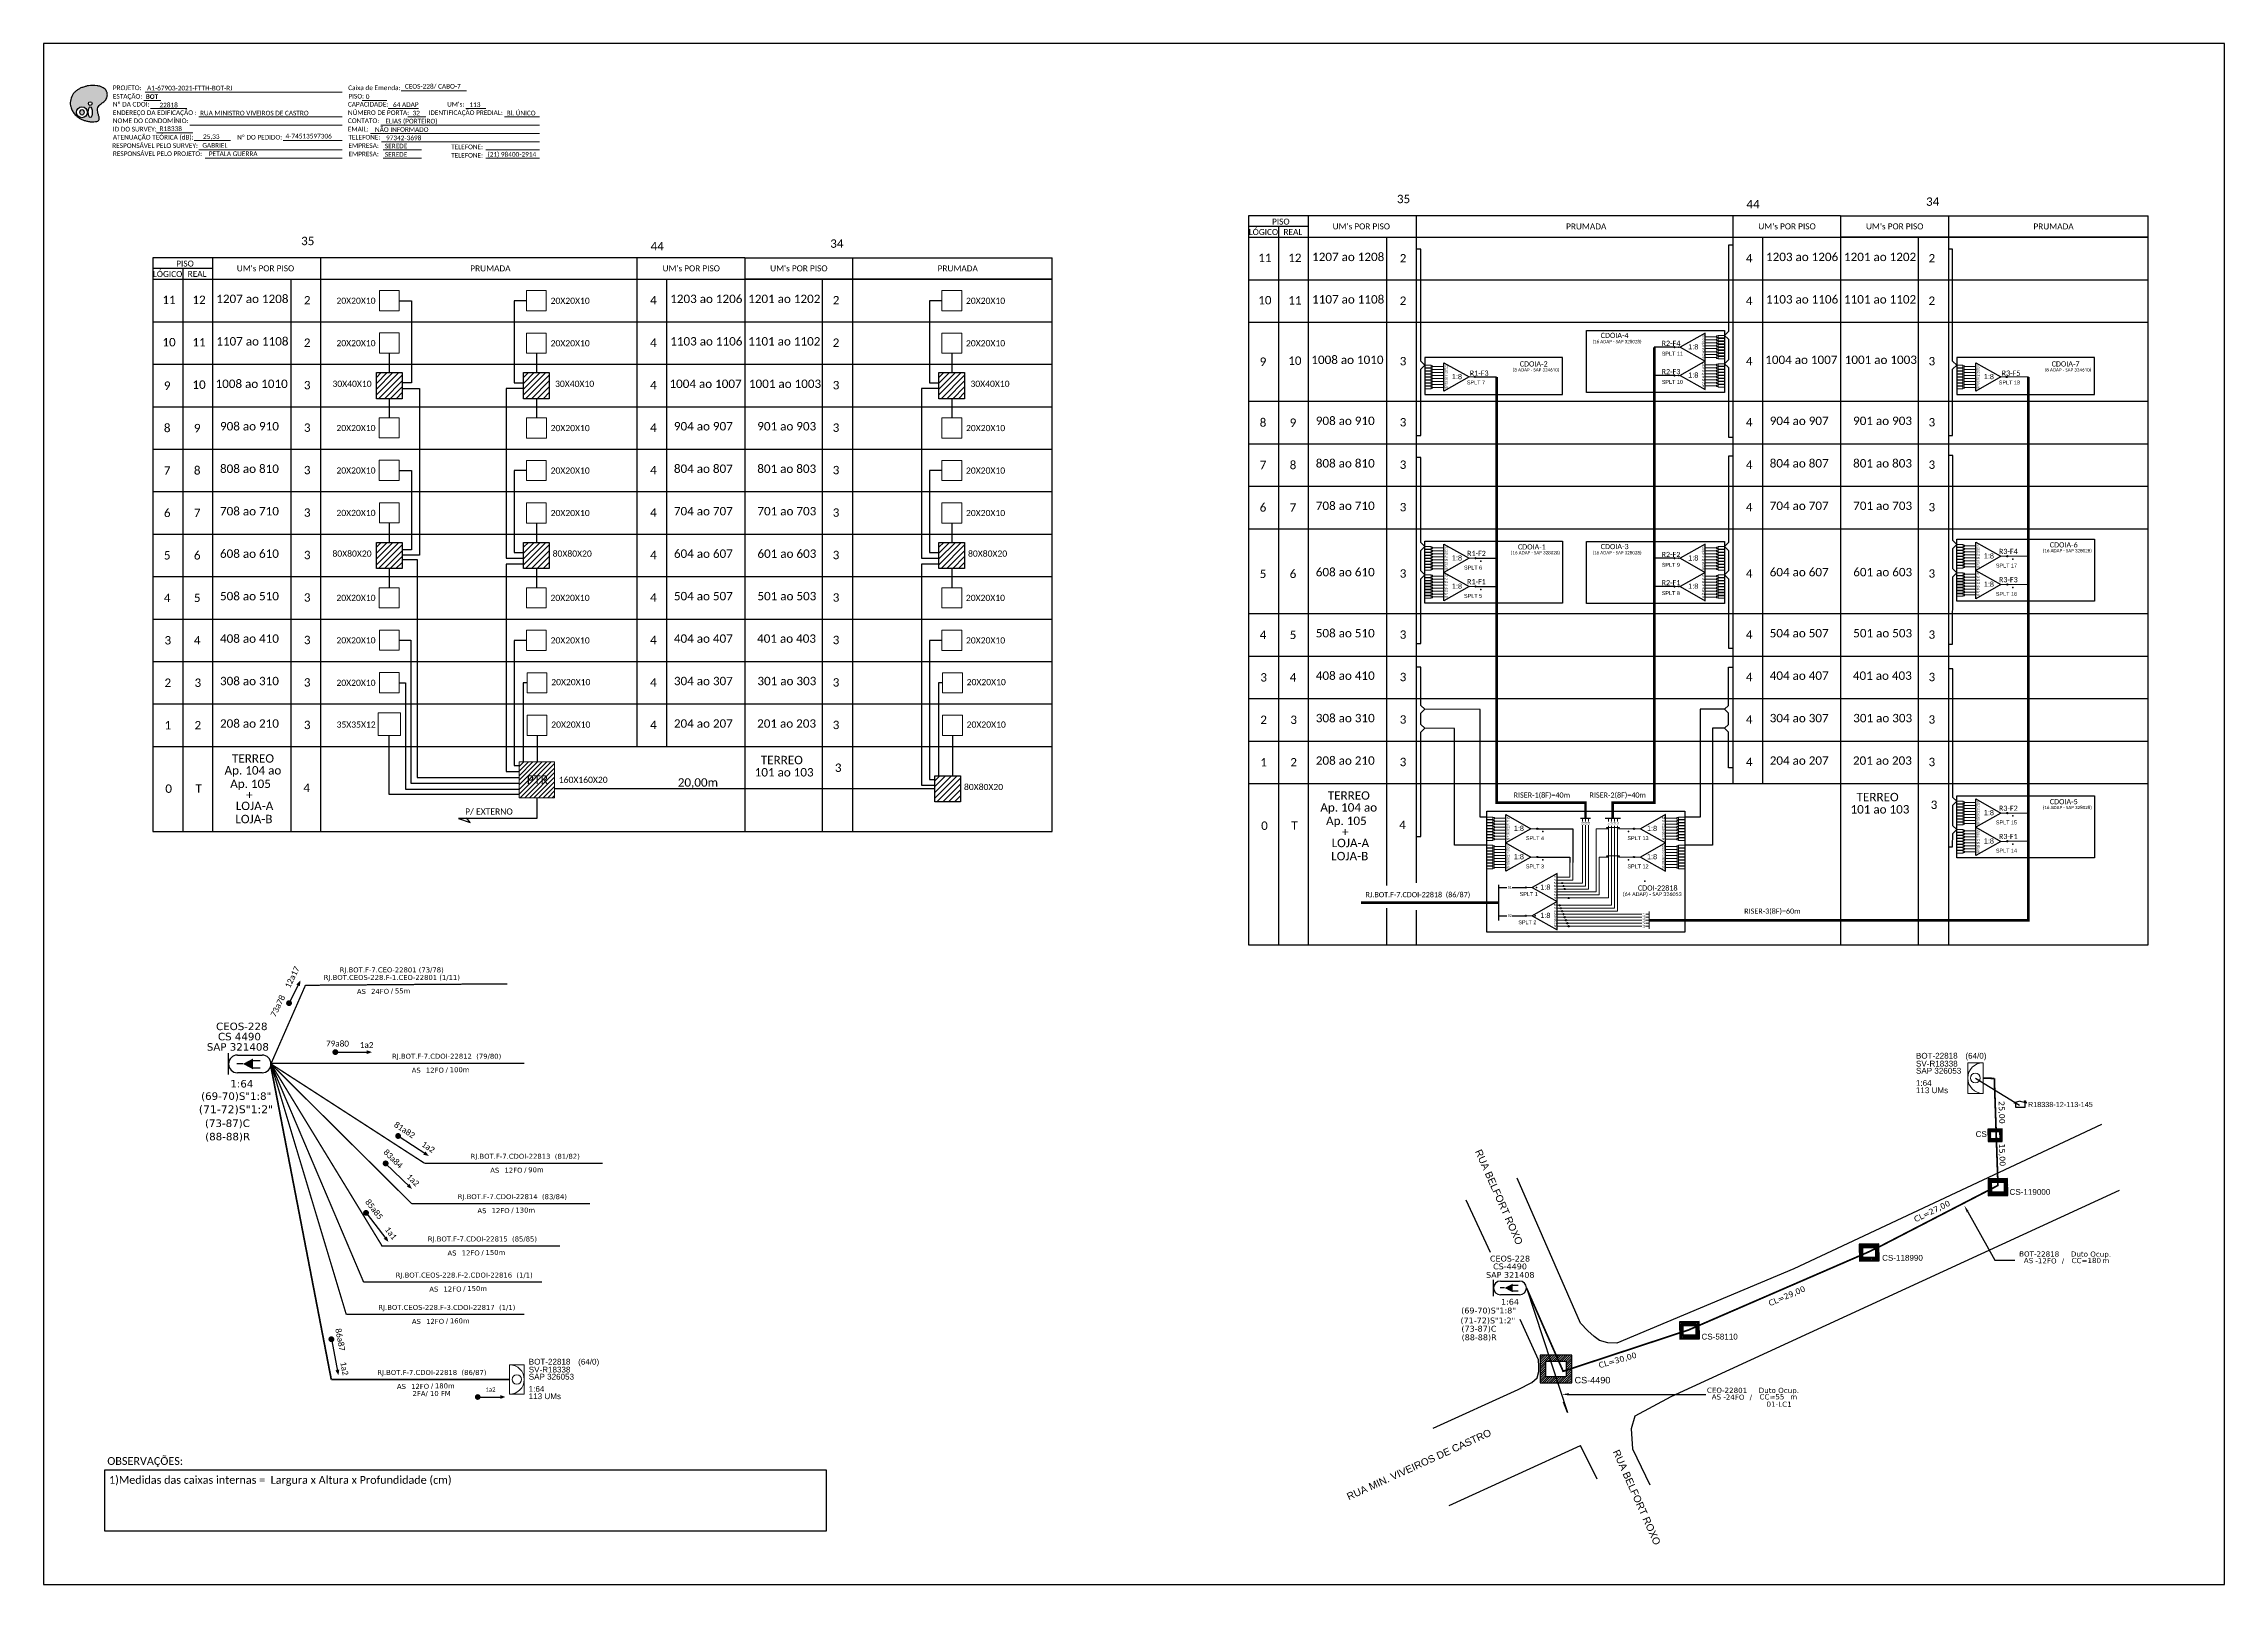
# Model space of a CAD drawing. Extents: x -4 to 837, y 1 to 595.
import ezdxf
from ezdxf import colors
from ezdxf.entities.mleader import LeaderData, LeaderLine
from ezdxf.enums import TextEntityAlignment as Align
from ezdxf.math import Vec2, Vec3

# ---------------------------------------------------------------- set-up
doc = ezdxf.new("R2010")
doc.units = 0
for name, color, linetype in [('10.1-Caixas Subterrâneas', 5, 'Continuous'), ('20.4-CEOS', 1, 'Continuous'), ('CAP a instalar', 1, 'Continuous'), ('CD a instalar', 1, 'Continuous'), ('CELULAS_GPON', 7, 'Continuous'), ('INDICAÇÃO', 7, 'Continuous'), ('label_cabos', 7, 'Continuous'), ('LOGRADOURO', 5, 'Continuous'), ('MUB', 251, 'Continuous'), ('SETA', 7, 'Continuous'), ('surveys', 7, 'Continuous'), ('surveys legendas', 7, 'Continuous')]:
    doc.layers.add(name, color=color, linetype=linetype)
for name, color, linetype, lineweight in [("20.0-LEGENDA DOS CDO'S", 1, 'Continuous', 0), ('20.1-CDO_INTERIOR', 1, 'Continuous', 0), ('40.1-ETIQUETAS', 1, 'Continuous', 20)]:
    doc.layers.add(name, color=color, linetype=linetype, lineweight=lineweight)
doc.layers.add('DROP DE CLIENTE', color=140, linetype='Continuous', plot=False)
doc.styles.add('ARIAL', font='arial.ttf')
doc.styles.add('MtXpl_Calibri', font='calibri.ttf')
doc.styles.add('siredit', font='verdana.ttf')
doc.styles.add('WMF-Calibri0', font='calibri.ttf')
doc.styles.add('WMF-Calibri1', font='calibrib.ttf')
doc.linetypes.add('FENCELINE1', pattern='A,0.25,-0.1,[133,ltypeshp.shx,S=0.1,R=0,X=-0.1,Y=0],-0.1,1', length=1.45)

# ---------------------------------------------------------------- blocks, each defined once
blk = doc.blocks.new('OI')
h = blk.add_hatch(color=40)
edge = h.paths.add_edge_path()
edge.add_spline(control_points=[(4.35, -0.67), (3.92, -0.99), (3.26, -1.5), (2.81, -2.59), (2.9, -3.5), (3.06, -4.27), (3.31, -4.85), (3.37, -5.39), (3.4, -5.88), (3.2, -6.4), (2.54, -6.61), (1.65, -6.63), (0.55, -6.67), (-0.56, -6.42), (-1.61, -6.14), (-2.77, -5.61), (-3.92, -4.77), (-4.89, -3.7), (-5.34, -2.65), (-5.6, -1.94), (-5.85, -0.96), (-5.71, 0.47), (-5.1, 2.02), (-4.14, 3.02), (-3.3, 3.61), (-2.37, 4.16), (-1.36, 4.44), (-0.56, 4.7), (0.79, 4.85), (2.24, 4.97), (3.79, 4.57), (4.67, 4.21), (5.44, 3.65), (5.76, 2.99), (6.03, 2.21), (6.01, 1.46), (5.72, 0.64), (5.31, 0.08), (4.88, -0.38), (4.51, -0.55), (4.35, -0.67)], knot_values=[0, 0, 0, 0, 1.60434, 2.417191, 3.427595, 4.282808, 4.776746, 5.304182, 5.888771, 6.258406, 6.858137, 7.79129, 8.986195, 10.124242, 11.187857, 12.242908, 13.953784, 15.414161, 16.515391, 17.349188, 17.675853, 19.552021, 21.515531, 22.568638, 23.63245, 24.621084, 25.782718, 26.745347, 27.142653, 29.870543, 31.004649, 31.921532, 32.709589, 33.801391, 34.042471, 35.192333, 35.971461, 36.628871, 37.254359, 37.836911, 37.836911, 37.836911, 37.836911], degree=3, periodic=0)
h.paths.add_polyline_path([(1.13, -0.87, -1), (-0.04, -0.87, -1)], flags=16)
edge = h.paths.add_edge_path(flags=16)
edge.add_ellipse((0.56, -3.59), major_axis=(-0.02, 1.71), ratio=0.361305, start_angle=0, end_angle=360)
h.paths.add_polyline_path([(-0.36, -3.62, -1), (-3.8, -3.62, -1)], flags=16)
edge = h.paths.add_edge_path(flags=0)
edge.add_ellipse((-2.08, -3.62), major_axis=(0, 0.885), ratio=0.758294, start_angle=0, end_angle=360)
at = {"color": 40}
for centre, radius in [((-2.08, -3.62), 1.72), ((0.54, -0.87), 0.587)]:
    blk.add_circle(centre, radius, dxfattribs=at)
blk.add_ellipse((-2.08, -3.62), major_axis=(0, 0.885), ratio=0.758294, start_param=-3.141592653589792, end_param=3.141592653589792, dxfattribs=at)
blk.add_ellipse((0.56, -3.59), major_axis=(-0.02, 1.71), ratio=0.361305, dxfattribs=at)
at = {"color": 40, "start_tangent": (-0.800898, -0.598801), "end_tangent": (-0.800898, -0.598801)}
blk.add_spline([(4.35, -0.67), (3.2, -1.78), (2.9, -2.54), (2.92, -3.55), (3.12, -4.38), (3.28, -4.85), (3.37, -5.37), (3.35, -5.95), (3.2, -6.29), (2.66, -6.55), (1.73, -6.63), (0.54, -6.62), (-0.58, -6.41), (-1.6, -6.11), (-2.56, -5.67), (-3.95, -4.67), (-4.89, -3.56), (-5.37, -2.56), (-5.64, -1.78), (-5.72, -1.46), (-5.63, 0.42), (-4.84, 2.22), (-4.13, 2.99), (-3.27, 3.62), (-2.4, 4.09), (-1.3, 4.47), (-0.37, 4.72), (0.02, 4.77), (2.75, 4.8), (3.85, 4.53), (4.69, 4.16), (5.31, 3.68), (5.85, 2.73), (5.93, 2.5), (5.94, 1.35), (5.67, 0.62), (5.29, 0.08), (4.84, -0.36), (4.35, -0.67)], degree=3, dxfattribs=at)
blk = doc.blocks.new('ETIQUETA_RS5F')
at = {"layer": '40.1-ETIQUETAS', "color": 0, "style": 'siredit'}
blk.add_text('/', height=1.5, dxfattribs=at).set_placement((1.58, -1.95), align=Align.MIDDLE_RIGHT)
for tag, p in [('ETIQUETA_R_SECUNDARIA', (1.21, 2.1)), ('ETIQUETA_R_PRIMARIA', (1.21, 4.1)), ('F_ATIVAS/F_MORTAS', (1.14, -4.24))]:
    blk.add_attdef(tag, text='', height=1.5, dxfattribs=at).set_placement(p, align=Align.MIDDLE_CENTER)
for tag, p in [('TIPO_CABO', (-6.58, -2.12)), ('CAP_CABO', (0.4, -2.09))]:
    blk.add_attdef(tag, text='', height=1.5, dxfattribs=at).set_placement(p, align=Align.MIDDLE_RIGHT)
for tag, p in [('FUSÃO_1', (0.85, -8.39)), ('FUSÃO_2', (0.85, -10.6)), ('FUSÃO_3', (0.85, -12.93)), ('FUSÃO_4', (0.85, -15.14)), ('FUSÃO_5', (0.85, -17.16))]:
    blk.add_attdef(tag, text='', height=1.5, dxfattribs=at).set_placement(p, align=Align.CENTER)
blk.add_attdef('METROS', text='', height=1.5, dxfattribs=at).set_placement((2.14, -1.95), align=Align.MIDDLE_LEFT)
blk = doc.blocks.new('CEOS_RP_CT_DRT')
at = {"layer": '20.4-CEOS', "color": 0}
for p, q in [((-4.54, 1.19), (-1.19, 1.19)), ((-1.19, -1.19), (-4.54, -1.19))]:
    blk.add_line(p, q, dxfattribs=at)
for points in [[(-5.73, -1.43), (-5.73, 1.44)], [(-3.79, 0), (-4.59, 0)], [(-2.47, 0.48), (-1.45, 0.48)], [(-2.47, -0.52), (-1.45, -0.52)]]:
    blk.add_lwpolyline(points, dxfattribs=at)
blk.add_lwpolyline([(-3.79, 0, 0, 1.47, 0), (-2.41, 0, 1.47, 1.47, 0)], format="xyseb", dxfattribs=at)
for centre, start, end in [((-4.54, 0), 90, 270), ((-1.19, 0), 270, 90)]:
    blk.add_arc(centre, 1.19, start, end, dxfattribs=at)
at = {"layer": '20.4-CEOS', "color": 7, "style": 'siredit'}
for tag, p in [('Nº_DA_CEOS', (-2.86, 5.6)), ('LOCAL', (-2.86, 4.24)), ('SAP', (-2.86, 2.78)), ('RACIO_SPLITAGEM', (-2.86, -1.88)), ('FIBRAS_SPLITTER', (-2.86, -3.58)), ('FIBRAS_TOP_C', (-2.86, -5.08)), ('RESERVA_FINAIS', (-2.86, -6.39))]:
    blk.add_attdef(tag, text='', height=1.01, dxfattribs=at).set_placement(p, align=Align.TOP_CENTER)
blk = doc.blocks.new('*U111')
at = {"layer": '20.4-CEOS', "color": 7, "style": 'siredit'}
blk.add_attdef('FIBRAS_SPLITTER', (0, 0), '', height=1.01, dxfattribs=at)
for tag, p, flags in [('ID_ATIVIDADE', (0, -1.48), 3), ('FATOR', (0, -2.79), 1), ('QTDE', (0, -4.11), 1), ('FID', (0, -5.42), 1)]:
    blk.add_attdef(tag, p, '', height=1.01, dxfattribs=dict(at, flags=flags))
blk = doc.blocks.new('SPLITTER_')
blk.add_point((0, 0))
at = {"style": 'ARIAL', "flags": 4}
blk.add_attdef('SPLT', (0, -3.26), '', height=1.5, dxfattribs=at)
blk = doc.blocks.new('LEG_CDO64_DIR')
blk.add_point((0, 0))
at = {"color": 1, "style": 'WMF-Calibri0', "flags": 4}
blk.add_attdef('MODELO', text='', height=1.5, dxfattribs=at).set_placement((-1.52, -5.5), align=Align.CENTER)
blk.add_attdef('CDO', (-2.62, -3.57), '', height=2, dxfattribs=at)
blk = doc.blocks.new('SPLT_1-8_SC-APC_ESQ')
at = {"color": 3, "lineweight": 0}
for points in [[(2.41, -3.02), (0, -3.02)], [(2.41, -4), (0, -4)], [(2.41, -4.17), (0, -4.17)], [(2.41, -5.16), (0, -5.16)], [(2.41, -5.32), (0, -5.32)], [(2.41, -6.31), (0, -6.31)], [(2.41, -6.48), (0, -6.48)], [(2.41, -7.46), (0, -7.46)], [(2.41, -7.63), (0, -7.63)], [(2.41, -3.02), (2.41, -4)], [(2.41, -4.17), (2.41, -5.16)], [(2.41, -5.32), (2.41, -6.31)], [(2.41, -6.48), (2.41, -7.46)], [(2.41, -7.63), (2.41, -8.62)], [(2.99, -3.51), (7.37, -3.51)], [(7.37, -4.66), (2.99, -4.66)], [(7.37, -5.82), (2.99, -5.82)], [(7.37, -6.97), (2.99, -6.97)], [(7.37, -8.12), (2.99, -8.12)], [(2.41, -8.62), (0, -8.62)], [(2.41, -8.78), (0, -8.78)], [(2.41, -9.77), (0, -9.77)], [(2.41, -9.94), (0, -9.94)], [(2.41, -10.92), (0, -10.92)], [(2.41, -11.09), (0, -11.09)], [(2.41, -12.08), (0, -12.08)], [(2.41, -8.78), (2.41, -9.77)], [(2.41, -9.94), (2.41, -10.92)], [(2.41, -11.09), (2.41, -12.08)], [(7.37, -9.28), (2.99, -9.28)], [(7.37, -10.43), (2.99, -10.43)], [(7.37, -11.58), (2.99, -11.58)]]:
    blk.add_lwpolyline(points, dxfattribs=at)
for points in [[(2.99, -3.22), (2.41, -3.22), (2.41, -3.8), (2.99, -3.8)], [(2.99, -4.38), (2.41, -4.38), (2.41, -4.95), (2.99, -4.95)], [(2.99, -5.53), (2.41, -5.53), (2.41, -6.1), (2.99, -6.1)], [(2.99, -6.68), (2.41, -6.68), (2.41, -7.26), (2.99, -7.26)], [(2.99, -7.84), (2.41, -7.84), (2.41, -8.41), (2.99, -8.41)], [(2.99, -8.99), (2.41, -8.99), (2.41, -9.56), (2.99, -9.56)], [(2.99, -10.14), (2.41, -10.14), (2.41, -10.72), (2.99, -10.72)], [(2.99, -11.3), (2.41, -11.3), (2.41, -11.87), (2.99, -11.87)]]:
    blk.add_lwpolyline(points, close=True, dxfattribs=at)
at = {"color": 1}
blk.add_lwpolyline([(7.37, -2.1), (17.04, -7.55), (7.37, -13), (7.37, -2.1)], dxfattribs=at)
at = {"color": 1, "lineweight": 0}
blk.add_lwpolyline([(17.04, -7.55), (19.26, -7.55)], dxfattribs=at)
at = {"color": 1, "style": 'ARIAL'}
for s, height, p in [('S5', 0.75, (7.55, -8.57)), ('S3', 0.75, (7.55, -6.18)), ('S4', 0.75, (7.55, -7.36)), ('S2', 0.75, (7.56, -4.97)), ('S1', 0.75, (7.7, -3.78)), ('1:8', 2, (10.45, -8.4)), ('S6', 0.75, (7.55, -9.69)), ('S7', 0.75, (7.55, -10.78)), ('S8', 0.75, (7.55, -11.9))]:
    blk.add_text(s, height=height, dxfattribs=at).set_placement(p)
blk = doc.blocks.new('SPLITTER FUTURO')
blk.add_point((0, 0))
at = {"style": 'ARIAL', "text_generation_flag": 6, "flags": 4}
for tag, p, height in [('SPLT', (-6.22, -4.1), 1.5), ('INSTAL.', (-6.25, -6.09), 1.25)]:
    blk.add_attdef(tag, p, '', height=height, rotation=180, dxfattribs=at)
blk = doc.blocks.new('SPLT_1-8_SC-APC')
at = {"color": 1, "lineweight": 0}
blk.add_lwpolyline([(-17.04, -7.55), (-19.26, -7.55)], dxfattribs=at)
at = {"color": 1}
blk.add_lwpolyline([(-7.37, -2.1), (-17.04, -7.55), (-7.37, -13), (-7.37, -2.1)], dxfattribs=at)
at = {"color": 3, "lineweight": 0}
for points in [[(-2.99, -3.51), (-7.37, -3.51)], [(-7.37, -4.66), (-2.99, -4.66)], [(-7.37, -5.82), (-2.99, -5.82)], [(-7.37, -6.97), (-2.99, -6.97)], [(-7.37, -8.12), (-2.99, -8.12)], [(-2.41, -3.02), (-2.41, -4)], [(-2.41, -3.02), (0, -3.02)], [(-2.41, -4), (0, -4)], [(-2.41, -4.17), (-2.41, -5.16)], [(-2.41, -4.17), (0, -4.17)], [(-2.41, -5.16), (0, -5.16)], [(-2.41, -5.32), (-2.41, -6.31)], [(-2.41, -5.32), (0, -5.32)], [(-2.41, -6.31), (0, -6.31)], [(-2.41, -6.48), (-2.41, -7.46)], [(-2.41, -6.48), (0, -6.48)], [(-2.41, -7.46), (0, -7.46)], [(-2.41, -7.63), (-2.41, -8.62)], [(-2.41, -7.63), (0, -7.63)], [(-7.37, -9.28), (-2.99, -9.28)], [(-7.37, -10.43), (-2.99, -10.43)], [(-7.37, -11.58), (-2.99, -11.58)], [(-2.41, -8.62), (0, -8.62)], [(-2.41, -8.78), (-2.41, -9.77)], [(-2.41, -8.78), (0, -8.78)], [(-2.41, -9.77), (0, -9.77)], [(-2.41, -9.94), (-2.41, -10.92)], [(-2.41, -9.94), (0, -9.94)], [(-2.41, -10.92), (0, -10.92)], [(-2.41, -11.09), (-2.41, -12.08)], [(-2.41, -11.09), (0, -11.09)], [(-2.41, -12.08), (0, -12.08)]]:
    blk.add_lwpolyline(points, dxfattribs=at)
for points in [[(-2.99, -3.22), (-2.41, -3.22), (-2.41, -3.8), (-2.99, -3.8)], [(-2.99, -4.38), (-2.41, -4.38), (-2.41, -4.95), (-2.99, -4.95)], [(-2.99, -5.53), (-2.41, -5.53), (-2.41, -6.1), (-2.99, -6.1)], [(-2.99, -6.68), (-2.41, -6.68), (-2.41, -7.26), (-2.99, -7.26)], [(-2.99, -7.84), (-2.41, -7.84), (-2.41, -8.41), (-2.99, -8.41)], [(-2.99, -8.99), (-2.41, -8.99), (-2.41, -9.56), (-2.99, -9.56)], [(-2.99, -10.14), (-2.41, -10.14), (-2.41, -10.72), (-2.99, -10.72)], [(-2.99, -11.3), (-2.41, -11.3), (-2.41, -11.87), (-2.99, -11.87)]]:
    blk.add_lwpolyline(points, close=True, dxfattribs=at)
at = {"color": 1, "style": 'ARIAL'}
for s, height, p in [('1:8', 2, (-13.91, -8.4)), ('S1', 0.75, (-8.74, -3.78)), ('S2', 0.75, (-8.74, -4.97)), ('S3', 0.75, (-8.74, -6.18)), ('S4', 0.75, (-8.74, -7.36)), ('S5', 0.75, (-8.74, -8.57)), ('S6', 0.75, (-8.74, -9.69)), ('S7', 0.75, (-8.74, -10.78)), ('S8', 0.75, (-8.74, -11.9))]:
    blk.add_text(s, height=height, dxfattribs=at).set_placement(p)
blk = doc.blocks.new('Inst CB DT OCUP CFOA-SM-AS-80-TS-24')
at = {"layer": 'label_cabos', "color": 0, "style": 'siredit'}
for tag, flags, p in [('ID_ATIVIDADE', 3, (1.31, 2.67)), ('FATOR', 1, (11.56, 2.55))]:
    blk.add_attdef(tag, text='', height=1, rotation=359.69, dxfattribs=dict(at, flags=flags)).set_placement(p, align=Align.MIDDLE_CENTER)
for tag, p in [('TIPO_CABO', (1.76, 0)), ('DESTINO_CABO', (3.13, 1.26)), ('CABO', (4.69, -0.05)), ('/', (7.71, -0.05)), ('LANCE', (10.91, 0)), ('TIPO_CABO', (13.11, 1.24)), ('UND', (15.96, 0)), ('FID', (13.15, -1.41))]:
    blk.add_attdef(tag, text='', height=1, rotation=359.69, dxfattribs=at).set_placement(p, align=Align.MIDDLE_CENTER)
blk.add_attdef('QTDE', (12.43, -0.47), '', height=1, rotation=359.69, dxfattribs=at)
blk = doc.blocks.new('*U114')
at = {"layer": '20.4-CEOS', "color": 7, "style": 'siredit'}
for tag, p in [('FIBRAS_SPLITTER', (0, 0)), ('FIBRAS_TOP_C', (0, -4.13)), ('RESERVA_FINAIS', (0, -5.46))]:
    blk.add_attdef(tag, p, '', height=1.01, dxfattribs=at)
for tag, p, flags in [('ID_ATIVIDADE', (0, -6.77), 3), ('FATOR', (0, -8.09), 1), ('QTDE', (0, -9.4), 1), ('FID', (0, -10.71), 1)]:
    blk.add_attdef(tag, p, '', height=1.01, dxfattribs=dict(at, flags=flags))
blk = doc.blocks.new('*U113')
at = {"layer": '20.4-CEOS', "color": 7, "style": 'siredit'}
blk.add_attdef('FIBRAS_SPLITTER', (0, 0), '', height=1.01, dxfattribs=at)
for tag, p, flags in [('QTDE', (0, -4.11), 1), ('ID_ATIVIDADE', (0, -1.48), 3), ('FATOR', (0, -2.79), 1), ('FID', (0, -5.42), 1)]:
    blk.add_attdef(tag, p, '', height=1.01, dxfattribs=dict(at, flags=flags))
blk = doc.blocks.new('*X112')
at = {"color": 0, "linetype": 'Continuous'}
for p, q in [((-1.25, 0.34099), (-0.49099, 1.1)), ((-1.25, 0.517767), (-0.667767, 1.1)), ((-1.25, 0.694544), (-0.844544, 1.1)), ((-1.25, 0.87132), (-1.02132, 1.1)), ((-1.25, 1.048097), (-1.198097, 1.1)), ((-1.25, 0.164214), (-0.8035, 0.610714)), ((-1.25, -0.012563), (-0.8035, 0.433937)), ((-1.25, -0.18934), (-0.8035, 0.25716)), ((-1.25, -0.366117), (-0.8035, 0.080383)), ((-0.789214, 0.625), (-0.314214, 1.1)), ((-0.612437, 0.625), (-0.137437, 1.1)), ((-0.43566, 0.625), (0.03934, 1.1)), ((-0.258883, 0.625), (0.216117, 1.1)), ((-0.082107, 0.625), (0.392893, 1.1)), ((0.09467, 0.625), (0.56967, 1.1)), ((0.271447, 0.625), (0.746447, 1.1)), ((0.448223, 0.625), (0.923223, 1.1)), ((0.625, 0.625), (1.1, 1.1)), ((0.801777, 0.625), (1.25, 1.073223)), ((0.8035, 0.449947), (1.25, 0.896447)), ((0.8035, 0.27317), (1.25, 0.71967)), ((0.8035, 0.096393), (1.25, 0.542893)), ((0.8035, -0.080383), (1.25, 0.366117)), ((0.8035, -0.25716), (1.25, 0.18934)), ((0.8035, -0.433937), (1.25, 0.012563)), ((-1.25, -0.542893), (-0.8035, -0.096393)), ((-1.25, -0.71967), (-0.8035, -0.27317)), ((-1.25, -0.896447), (-0.8035, -0.449947)), ((-1.25, -1.073223), (-0.801777, -0.625)), ((-1.1, -1.1), (-0.625, -0.625)), ((-0.923223, -1.1), (-0.448223, -0.625)), ((-0.746447, -1.1), (-0.271447, -0.625)), ((-0.56967, -1.1), (-0.09467, -0.625)), ((-0.392893, -1.1), (0.082107, -0.625)), ((-0.216117, -1.1), (0.258883, -0.625)), ((-0.03934, -1.1), (0.43566, -0.625)), ((0.137437, -1.1), (0.612437, -0.625)), ((0.314214, -1.1), (0.789214, -0.625)), ((0.49099, -1.1), (1.25, -0.34099)), ((0.667767, -1.1), (1.25, -0.517767)), ((0.8035, -0.610714), (1.25, -0.164214)), ((0.844544, -1.1), (1.25, -0.694544)), ((1.02132, -1.1), (1.25, -0.87132)), ((1.198097, -1.1), (1.25, -1.048097))]:
    blk.add_line(p, q, dxfattribs=at)
blk = doc.blocks.new('SURVEY_SURVEY')
for p, q in [((0, 0.0000127), (-0.0000126, 0.000009)), ((-0.0000126, 0.000009), (-0.0000086, 0.000009)), ((-0.0000086, 0), (-0.0000086, 0.000009)), ((0.0000086, 0), (-0.0000086, 0)), ((0, 0.0000127), (0.0000126, 0.000009)), ((0.0000084, 0.0000132), (0.0000098, 0.0000132)), ((0.0000084, 0.0000103), (0.0000084, 0.0000132)), ((0.0000126, 0.000009), (0.0000086, 0.000009)), ((0.0000086, 0.000009), (0.0000086, 0)), ((0.0000098, 0.0000132), (0.0000098, 0.0000099))]:
    blk.add_line(p, q)

msp = doc.modelspace()

# ---------------------------------------------------------------- hatches: boundary and pattern name
h = msp.add_hatch(color=3)
h.dxf.hatch_style = 1
edge = h.paths.add_edge_path()
edge.add_arc((625.1, 478.24), 0.256, 0, 360)
h = msp.add_hatch()
h.set_pattern_fill('ANSI31', color=1, scale=0.5, style=0)
h.set_pattern_definition([(45, (-45.1924, 105.9993), (-1.122532, 1.122532), [])])
h.paths.add_polyline_path([(124.51, 458.37), (134.42, 458.37), (134.42, 468.41), (124.51, 468.41)])
h = msp.add_hatch()
h.set_pattern_fill('ANSI31', color=1, scale=0.5, style=0)
h.set_pattern_definition([(45, (11.5365, 105.9993), (-1.122532, 1.122532), [])])
h.paths.add_polyline_path([(181.24, 458.37), (191.15, 458.37), (191.15, 468.41), (181.24, 468.41)])
h = msp.add_hatch()
h.set_pattern_fill('ANSI31', color=1, scale=0.5, style=0)
h.set_pattern_definition([(45, (171.7315, 105.9993), (-1.122532, 1.122532), [])])
h.paths.add_polyline_path([(341.44, 458.37), (351.34, 458.37), (351.34, 468.41), (341.44, 468.41)])
h = msp.add_hatch(color=3)
h.dxf.hatch_style = 1
edge = h.paths.add_edge_path()
edge.add_arc((548.09, 466.75), 0.242, 0, 360)
h = msp.add_hatch(color=3)
h.dxf.hatch_style = 1
edge = h.paths.add_edge_path()
edge.add_arc((625.1, 467.34), 0.256, 0, 360)
h = msp.add_hatch(color=3)
h.dxf.hatch_style = 1
edge = h.paths.add_edge_path()
edge.add_arc((753.21, 466.75), 0.242, 0, 360)
h = msp.add_hatch()
h.set_pattern_fill('ANSI31', color=1, scale=0.5, style=0)
h.set_pattern_definition([(45, (-45.1924, 40.5405), (-1.122532, 1.122532), [])])
h.paths.add_polyline_path([(124.51, 392.91), (134.42, 392.91), (134.42, 402.96), (124.51, 402.96)])
h = msp.add_hatch()
h.set_pattern_fill('ANSI31', color=1, scale=0.5, style=0)
h.set_pattern_definition([(45, (11.5365, 40.5405), (-1.122532, 1.122532), [])])
h.paths.add_polyline_path([(181.24, 392.91), (191.15, 392.91), (191.15, 402.96), (181.24, 402.96)])
h = msp.add_hatch()
h.set_pattern_fill('ANSI31', color=1, scale=0.5, style=0)
h.set_pattern_definition([(45, (171.7315, 40.5405), (-1.122532, 1.122532), [])])
h.paths.add_polyline_path([(341.44, 392.91), (351.34, 392.91), (351.34, 402.96), (341.44, 402.96)])
h = msp.add_hatch(color=3)
h.dxf.hatch_style = 1
edge = h.paths.add_edge_path()
edge.add_arc((548.36, 396.85), 0.256, 0, 360)
h = msp.add_hatch(color=3)
h.dxf.hatch_style = 1
edge = h.paths.add_edge_path()
edge.add_arc((625.1, 396.84), 0.256, 0, 360)
h = msp.add_hatch(color=3)
h.dxf.hatch_style = 1
edge = h.paths.add_edge_path()
edge.add_arc((753.48, 397.62), 0.256, 0, 360)
h = msp.add_hatch(color=3)
h.dxf.hatch_style = 1
edge = h.paths.add_edge_path()
edge.add_arc((753.48, 386.73), 0.256, 0, 360)
h = msp.add_hatch(color=3)
h.dxf.hatch_style = 1
edge = h.paths.add_edge_path()
edge.add_arc((548.36, 385.96), 0.256, 0, 360)
h = msp.add_hatch(color=3)
h.dxf.hatch_style = 1
edge = h.paths.add_edge_path()
edge.add_arc((625.1, 385.94), 0.256, 0, 360)
h = msp.add_hatch()
h.set_pattern_fill('ANSI31', color=1, scale=10, style=0)
h.set_pattern_definition([(45, (-432.0535, -79.4101), (-0.8838835, 0.8838835), [])])
h.paths.add_polyline_path([(179.57, 304.55), (193.14, 304.55), (193.14, 318.31), (179.57, 318.31)])
h.paths.add_polyline_path([(181.57, 308.91), (191.65, 308.91), (191.65, 314.06), (181.57, 314.06)], flags=24)
h = msp.add_hatch()
h.set_pattern_fill('ANSI31', color=1, scale=0.5, style=0)
h.set_pattern_definition([(45, (170.1615, -49.4374), (-1.122532, 1.122532), [])])
h.paths.add_polyline_path([(339.87, 302.94), (349.77, 302.94), (349.77, 312.98), (339.87, 312.98)])
h = msp.add_hatch(color=3)
h.dxf.hatch_style = 1
edge = h.paths.add_edge_path()
edge.add_arc((753.48, 298.62), 0.256, 0, 360)
h = msp.add_hatch(color=3)
h.dxf.hatch_style = 1
edge = h.paths.add_edge_path()
edge.add_arc((572.21, 292.57), 0.256, 0, 360)
h = msp.add_hatch(color=3)
h.dxf.hatch_style = 1
edge = h.paths.add_edge_path()
edge.add_arc((609.51, 292.57), 0.256, 0, 360)
h = msp.add_hatch(color=3)
h.dxf.hatch_style = 1
edge = h.paths.add_edge_path()
edge.add_arc((753.48, 287.73), 0.256, 0, 360)
h = msp.add_hatch(color=3)
h.dxf.hatch_style = 1
edge = h.paths.add_edge_path()
edge.add_arc((572.21, 281.68), 0.256, 0, 360)
h = msp.add_hatch(color=3)
h.dxf.hatch_style = 1
edge = h.paths.add_edge_path()
edge.add_arc((609.51, 281.68), 0.256, 0, 360)
h = msp.add_hatch(color=3)
h.dxf.hatch_style = 1
edge = h.paths.add_edge_path()
edge.add_arc((567.79, 269.92), 0.242, 0, 360)
h = msp.add_hatch(color=3)
h.dxf.hatch_style = 1
edge = h.paths.add_edge_path()
edge.add_arc((581.79, 271.65), 0.242, 0, 360)
h = msp.add_hatch(color=3)
h.dxf.hatch_style = 1
edge = h.paths.add_edge_path()
edge.add_arc((582.29, 270.5), 0.242, 0, 360)
h = msp.add_hatch(color=3)
h.dxf.hatch_style = 1
edge = h.paths.add_edge_path()
edge.add_arc((582.79, 269.34), 0.242, 0, 360)
h = msp.add_hatch(color=3)
h.dxf.hatch_style = 1
edge = h.paths.add_edge_path()
edge.add_arc((580.79, 263.06), 0.242, 0, 360)
h = msp.add_hatch(color=3)
h.dxf.hatch_style = 1
edge = h.paths.add_edge_path()
edge.add_arc((581.29, 261.9), 0.242, 0, 360)
h = msp.add_hatch(color=3)
h.dxf.hatch_style = 1
edge = h.paths.add_edge_path()
edge.add_arc((581.79, 260.75), 0.242, 0, 360)
h = msp.add_hatch(color=3)
h.dxf.hatch_style = 1
edge = h.paths.add_edge_path()
edge.add_arc((584.29, 265.88), 0.242, 0, 360)
h = msp.add_hatch(color=3)
h.dxf.hatch_style = 1
edge = h.paths.add_edge_path()
edge.add_arc((567.79, 259.04), 0.242, 0, 360)
h = msp.add_hatch(color=3)
h.dxf.hatch_style = 1
edge = h.paths.add_edge_path()
edge.add_arc((582.29, 259.6), 0.242, 0, 360)
h = msp.add_hatch(color=3)
h.dxf.hatch_style = 1
edge = h.paths.add_edge_path()
edge.add_arc((582.79, 258.45), 0.242, 0, 360)
h = msp.add_hatch(color=3)
h.dxf.hatch_style = 1
edge = h.paths.add_edge_path()
edge.add_arc((583.29, 257.29), 0.242, 0, 360)
h = msp.add_hatch(color=3)
h.dxf.hatch_style = 1
edge = h.paths.add_edge_path()
edge.add_arc((583.79, 256.14), 0.242, 0, 360)
h = msp.add_hatch(color=3)
h.dxf.hatch_style = 1
edge = h.paths.add_edge_path()
edge.add_arc((584.29, 254.99), 0.242, 0, 360)

# ---------------------------------------------------------------- linework, layer by layer
for p, q in [((837.17, 595.26), (-3.83, 595.26)), ((-3.83, 595.26), (-3.83, 1.26)), ((837.17, 1.26), (837.17, 595.26)), ((-3.83, 1.26), (837.17, 1.26))]:
    msp.add_line(p, q)
at = {"color": 5}
msp.add_line((548.09, 466.75), (556.48, 466.75), dxfattribs=at)
at = {"color": 30, "lineweight": 0}
msp.add_line((753.21, 466.75), (761.6, 466.75), dxfattribs=at)
at = {"color": 6}
msp.add_line((625.07, 385.94), (617.23, 385.94), dxfattribs=at)
at = {"color": 3}
msp.add_line((179.57, 317.96), (179.57, 317.96), dxfattribs=at)
at = {"color": 7, "lineweight": 0}
for points in [[(34.76, 573.3), (41.31, 573.3)], [(35.28, 576.58), (111.25, 576.58)], [(119.05, 573.34), (128.53, 573.34)], [(134.09, 577.07), (159.22, 577.07)], [(37.42, 570.23), (51.37, 570.23)], [(52.58, 563.88), (111.25, 563.88)], [(55.99, 566.99), (111.25, 566.99)], [(126.21, 563.88), (187.44, 563.88)], [(129.1, 570.23), (140.71, 570.23)], [(136.68, 566.99), (143.62, 566.99)], [(159.04, 570.23), (166.7, 570.23)], [(173.85, 566.99), (187.41, 566.99)], [(39.74, 560.82), (53.69, 560.82)], [(54.28, 557.85), (68.22, 557.85)], [(88.51, 557.85), (111.27, 557.85)], [(122.17, 560.64), (187.44, 560.64)], [(126.46, 557.41), (187.44, 557.41)], [(55.99, 554.29), (111.25, 554.29)], [(58.48, 551.06), (111.25, 551.06)], [(127.07, 554.29), (141.86, 554.29)], [(127.07, 551.06), (141.86, 551.06)], [(166.67, 554.29), (187.44, 554.29)], [(166.67, 551.06), (187.44, 551.06)], [(579.91, 268.19), (594.88, 268.19), (594.88, 292.57)], [(599.38, 292.57), (594.88, 292.57), (594.88, 292.57)], [(599.38, 292.57), (598.88, 293), (601.16, 293)], [(603.46, 292.57), (603.95, 293), (601.16, 293)], [(609.51, 292.57), (603.46, 292.57)], [(579.91, 267.04), (596.04, 267.04), (596.04, 281.68)], [(579.91, 272.8), (585.95, 272.8), (585.95, 279.58)], [(584.8, 279.55), (584.79, 273.95)], [(599.38, 281.68), (596.04, 281.68), (596.04, 281.68)], [(599.38, 281.68), (598.88, 282.1), (601.16, 282.1)], [(603.46, 281.68), (603.95, 282.1), (601.16, 282.1)], [(609.51, 281.68), (603.46, 281.68)], [(579.91, 273.95), (584.79, 273.95)], [(579.91, 271.65), (581.79, 271.65)], [(579.91, 270.5), (582.29, 270.5)], [(579.91, 269.34), (582.79, 269.34)], [(579.91, 265.88), (584.29, 265.88)], [(580.79, 263.06), (579.91, 263.06)], [(579.91, 261.9), (581.29, 261.9)], [(579.91, 260.75), (581.79, 260.75)], [(579.91, 259.6), (582.29, 259.6)], [(579.91, 258.45), (582.79, 258.45)], [(579.91, 257.29), (583.29, 257.29)], [(579.91, 256.14), (583.79, 256.14)], [(579.91, 254.99), (584.29, 254.99)]]:
    msp.add_lwpolyline(points, dxfattribs=at)
at = {"color": 0}
for points in [[(689.14, 528.81), (460.88, 528.81)], [(484.02, 524.7), (460.88, 524.7)], [(460.88, 520.58), (689.14, 520.58)], [(266.55, 512.63), (38.29, 512.63)], [(61.43, 508.51), (38.29, 508.51)], [(38.29, 504.4), (266.55, 504.4)]]:
    msp.add_lwpolyline(points, dxfattribs=at)
for points in [[(460.88, 528.81), (460.88, 247.86), (807.74, 247.86), (807.74, 528.81)], [(472.45, 524.7), (472.45, 247.86)], [(484.02, 247.86), (484.02, 528.81)], [(525.61, 271.68), (525.61, 528.81)], [(647.55, 528.81), (647.55, 310.02)], [(689.14, 528.81), (689.14, 247.86)], [(689.14, 528.81), (807.74, 528.81)], [(689.14, 528.81), (689.14, 247.86)], [(730.73, 528.81), (730.73, 247.86)], [(460.88, 520.58), (807.74, 520.58)], [(460.88, 520.58), (689.14, 520.58)], [(514.04, 520.58), (514.04, 270.67)], [(659.12, 310.02), (659.12, 520.58)], [(807.74, 520.58), (689.14, 520.58)], [(807.74, 520.58), (689.14, 520.58)], [(719.16, 247.86), (719.16, 520.58)], [(38.29, 512.63), (38.29, 291.52), (385.15, 291.52), (385.15, 512.63)], [(49.86, 508.51), (49.86, 291.52)], [(61.43, 291.52), (61.43, 512.63)], [(103.02, 291.52), (103.02, 512.63)], [(224.96, 512.63), (224.96, 324.31)], [(266.55, 512.63), (266.55, 291.52)], [(266.55, 512.63), (385.15, 512.63)], [(266.55, 512.63), (266.55, 291.52)], [(308.14, 512.63), (308.14, 291.52)], [(38.29, 504.4), (385.15, 504.4)], [(38.29, 504.4), (266.55, 504.4)], [(91.45, 504.4), (91.45, 291.52)], [(236.53, 324.31), (236.53, 504.4)], [(385.15, 504.4), (266.55, 504.4)], [(385.15, 504.4), (266.55, 504.4)], [(296.57, 291.52), (296.57, 504.4)], [(460.88, 504.21), (807.74, 504.21)], [(38.29, 488.03), (385.15, 488.03)], [(460.88, 487.84), (807.74, 487.84)], [(38.29, 471.66), (385.15, 471.66)], [(38.29, 455.29), (385.15, 455.29)], [(460.88, 457.37), (807.74, 457.37)], [(38.29, 438.91), (385.15, 438.91)], [(460.88, 441), (807.74, 441)], [(38.29, 422.54), (385.15, 422.54)], [(460.88, 424.63), (807.74, 424.63)], [(38.29, 406.17), (385.15, 406.17)], [(460.88, 408.26), (807.74, 408.26)], [(38.29, 389.8), (385.15, 389.8)], [(38.29, 373.43), (385.15, 373.43)], [(460.88, 375.51), (807.74, 375.51)], [(38.29, 357.05), (385.15, 357.05)], [(460.88, 359.14), (807.74, 359.14)], [(38.29, 340.68), (385.15, 340.68)], [(460.88, 342.77), (807.74, 342.77)], [(38.29, 324.31), (385.15, 324.31)], [(460.88, 326.4), (807.74, 326.4)], [(460.88, 310.02), (807.74, 310.02)], [(514.04, 261.94), (514.04, 247.86)], [(525.61, 247.86), (525.61, 261.19)]]:
    msp.add_lwpolyline(points)
at = {"color": 3}
for points in [[(525.61, 444.18), (527.26, 444.18), (527.26, 469.77), (528.83, 471.28), (527.26, 472.79), (527.27, 515.97), (525.61, 515.97)], [(647.56, 517.61), (645.91, 517.61), (645.9, 484.27), (644.33, 482.77), (645.9, 481.26), (645.9, 473.38), (644.33, 471.87), (645.9, 470.36), (645.9, 443.55), (647.55, 443.55)], [(730.73, 444.18), (732.38, 444.18), (732.38, 469.77), (733.95, 471.28), (732.38, 472.79), (732.38, 515.97), (730.73, 515.97)], [(133.3, 496.16), (138.07, 496.16), (138.07, 464.53), (134.43, 464.53)], [(182.37, 496.16), (177.6, 496.16), (177.6, 464.53), (181.24, 464.53)], [(342.57, 496.16), (337.8, 496.16), (337.8, 464.53), (341.44, 464.53)], [(129.47, 475.93), (129.47, 468.51)], [(186.2, 475.93), (186.2, 468.51)], [(346.4, 475.93), (346.4, 468.51)], [(129.47, 458.37), (129.47, 450.96)], [(134.43, 462.33), (141.11, 462.33), (141.11, 398.03), (134.43, 398.03)], [(181.24, 462.33), (174.56, 462.33), (174.56, 396.95), (181.24, 396.95)], [(186.2, 458.37), (186.2, 450.96)], [(341.44, 462.33), (334.76, 462.33), (334.76, 396.95), (341.44, 396.95)], [(346.39, 458.37), (346.39, 450.96)], [(133.3, 430.7), (138.07, 430.7), (138.07, 400.15), (134.43, 400.15)], [(182.37, 430.7), (177.6, 430.7), (177.6, 399.07), (181.24, 399.07)], [(342.57, 430.7), (337.8, 430.7), (337.8, 399.07), (341.44, 399.07)], [(525.61, 363.98), (527.27, 363.98), (527.27, 388.98), (528.84, 390.49), (527.27, 391.99), (527.27, 399.88), (528.84, 401.38), (527.27, 402.89), (527.27, 435.64), (525.62, 435.64)], [(647.56, 436.21), (645.91, 436.21), (645.9, 402.87), (644.33, 401.37), (645.9, 399.86), (645.9, 391.98), (644.33, 390.47), (645.9, 388.96), (645.9, 362.15), (647.55, 362.15)], [(730.73, 363.79), (732.38, 363.79), (732.39, 389.75), (733.96, 391.26), (732.39, 392.76), (732.39, 400.65), (733.96, 402.15), (732.39, 403.66), (732.39, 436.41), (730.74, 436.41)], [(129.47, 410.47), (129.47, 403.05)], [(186.2, 410.47), (186.2, 403.05)], [(346.4, 410.47), (346.4, 403.05)], [(134.42, 396.43), (140.21, 396.39), (140.21, 312.38), (179.57, 312.38)], [(129.47, 392.91), (129.47, 385.5)], [(181.24, 394.53), (174.56, 394.53), (174.56, 314.66), (179.57, 314.66)], [(186.2, 392.91), (186.2, 385.5)], [(341.44, 394.53), (334.76, 394.53), (334.76, 309.33), (339.87, 309.33)], [(346.39, 392.91), (346.39, 385.5)], [(133.3, 365.24), (137.8, 365.24), (137.8, 310.1), (179.57, 310.1)], [(182.37, 365.21), (177.6, 365.21), (177.6, 316.94), (179.57, 316.94)], [(342.57, 365.21), (337.8, 365.21), (337.8, 311.61), (339.87, 311.61)], [(525.6, 289.56), (527.26, 289.56), (527.26, 329.81), (528.83, 331.31), (527.27, 332.82), (527.27, 337.12), (528.83, 338.63), (527.27, 340.14), (527.27, 354.85), (525.61, 354.85)], [(647.56, 316.03), (645.91, 316.03), (645.9, 329.81), (644.33, 331.31), (645.9, 332.82), (645.9, 337.12), (644.33, 338.63), (645.9, 340.14), (645.9, 354.85), (647.55, 354.85)], [(730.73, 285.55), (732.38, 285.55), (732.39, 290.75), (733.96, 292.25), (732.39, 293.76), (732.39, 301.64), (733.96, 303.15), (732.39, 304.66), (732.39, 354.21), (730.74, 354.21)], [(133.3, 348.87), (135.67, 348.87), (135.67, 307.82), (179.57, 307.82)], [(182.63, 348.84), (181.06, 348.84), (181.06, 318.31)], [(342.82, 348.84), (341.25, 348.84), (341.25, 312.98)], [(552.69, 297.1), (550.13, 297.1), (550.13, 338.6), (528.83, 338.63)], [(644.33, 338.63), (634.96, 338.63), (634.96, 297.1), (629.03, 297.1)], [(179.57, 305.74), (129.47, 305.74), (129.47, 328.58)], [(186.46, 328.58), (186.46, 318.31)], [(346.65, 328.58), (346.65, 312.98)], [(552.69, 286.22), (540.32, 286.22), (540.32, 331.28), (528.83, 331.31)], [(644.33, 331.31), (639.77, 331.31), (639.77, 286.19), (629.03, 286.19)], [(339.87, 307.96), (193.14, 307.96)], [(557.33, 269.93), (560.49, 269.93)], [(562.56, 269.92), (567.79, 269.92)]]:
    msp.add_lwpolyline(points, dxfattribs=at)
at = {"lineweight": 0}
for points in [[(125.64, 500.07), (133.3, 500.07), (133.3, 492.3), (125.64, 492.3)], [(190.03, 500.04), (182.37, 500.04), (182.37, 492.27), (190.03, 492.27)], [(350.23, 500.04), (342.57, 500.04), (342.57, 492.27), (350.23, 492.27)], [(125.64, 483.7), (133.3, 483.7), (133.3, 475.93), (125.64, 475.93)], [(190.03, 483.67), (182.37, 483.67), (182.37, 475.9), (190.03, 475.9)], [(350.23, 483.67), (342.57, 483.67), (342.57, 475.9), (350.23, 475.9)], [(125.63, 450.98), (133.3, 450.98), (133.3, 443.22), (125.63, 443.22)], [(190.04, 450.96), (182.38, 450.96), (182.38, 443.19), (190.04, 443.19)], [(350.23, 450.96), (342.57, 450.96), (342.57, 443.19), (350.23, 443.19)], [(125.63, 434.61), (133.3, 434.61), (133.3, 426.84), (125.63, 426.84)], [(190.03, 434.58), (182.37, 434.58), (182.37, 426.82), (190.03, 426.82)], [(350.23, 434.58), (342.57, 434.58), (342.57, 426.82), (350.23, 426.82)], [(125.64, 418.24), (133.3, 418.24), (133.3, 410.47), (125.64, 410.47)], [(190.03, 418.21), (182.37, 418.21), (182.37, 410.44), (190.03, 410.44)], [(350.23, 418.21), (342.57, 418.21), (342.57, 410.44), (350.23, 410.44)], [(125.63, 385.5), (133.3, 385.5), (133.3, 377.73), (125.63, 377.73)], [(182.36, 385.5), (190.03, 385.5), (190.03, 377.73), (182.36, 377.73)], [(342.56, 385.5), (350.22, 385.5), (350.22, 377.73), (342.56, 377.73)], [(125.64, 369.12), (133.3, 369.12), (133.3, 361.36), (125.64, 361.36)], [(190.03, 369.1), (182.37, 369.1), (182.37, 361.33), (190.03, 361.33)], [(350.23, 369.1), (342.57, 369.1), (342.57, 361.33), (350.23, 361.33)], [(125.64, 352.75), (133.3, 352.75), (133.3, 344.98), (125.64, 344.98)], [(190.29, 352.72), (182.63, 352.72), (182.63, 344.96), (190.29, 344.96)], [(350.48, 352.72), (342.82, 352.72), (342.82, 344.96), (350.48, 344.96)], [(125.18, 337.29), (133.77, 337.29), (133.77, 328.58), (125.18, 328.58)], [(190.29, 336.35), (182.63, 336.35), (182.63, 328.58), (190.29, 328.58)], [(350.48, 336.35), (342.82, 336.35), (342.82, 328.58), (350.48, 328.58)]]:
    msp.add_lwpolyline(points, close=True, dxfattribs=at)
at = {"color": 1}
for points in [[(591.2, 484.66), (644.33, 484.66), (644.33, 460.77), (591.2, 460.77)], [(581.96, 474.3), (528.83, 474.3), (528.83, 459.98), (581.96, 459.98)], [(787.08, 474.3), (733.95, 474.3), (733.95, 459.98), (787.08, 459.98)], [(124.51, 468.41), (134.42, 468.41), (134.42, 458.37), (124.51, 458.37)], [(181.24, 468.41), (191.15, 468.41), (191.15, 458.37), (181.24, 458.37)], [(341.44, 468.41), (351.34, 468.41), (351.34, 458.37), (341.44, 458.37)], [(733.96, 404.21), (787.09, 404.21), (787.09, 380.32), (733.96, 380.32)], [(124.51, 402.96), (134.42, 402.96), (134.42, 392.91), (124.51, 392.91)], [(181.24, 402.96), (191.15, 402.96), (191.15, 392.91), (181.24, 392.91)], [(341.44, 402.96), (351.34, 402.96), (351.34, 392.91), (341.44, 392.91)], [(528.84, 403.44), (581.97, 403.44), (581.97, 379.55), (528.84, 379.55)], [(591.2, 403.26), (644.33, 403.26), (644.33, 379.37), (591.2, 379.37)], [(339.87, 312.98), (349.77, 312.98), (349.77, 302.94), (339.87, 302.94)], [(733.96, 305.21), (787.09, 305.21), (787.09, 281.32), (733.96, 281.32)], [(552.69, 299.33), (629.03, 299.33), (629.03, 252.68), (552.69, 252.68)]]:
    msp.add_lwpolyline(points, close=True, dxfattribs=at)
at = {"color": 6, "const_width": 1}
msp.add_lwpolyline([(617.36, 478.22), (617.36, 302.59), (601.25, 302.59), (601.25, 296.65)], dxfattribs=at)
at = {"color": 6}
for points in [[(625.07, 478.24), (617.23, 478.24)], [(625.07, 467.34), (617.23, 467.34)], [(625.07, 396.84), (617.23, 396.84)], [(598.36, 296.65), (604.33, 296.65)]]:
    msp.add_lwpolyline(points, dxfattribs=at)
at = {"color": 5, "const_width": 1}
msp.add_lwpolyline([(556.48, 466.75), (556.48, 302.63), (590.79, 302.63), (590.79, 296.69)], dxfattribs=at)
at = {"color": 30, "const_width": 1}
msp.add_lwpolyline([(615.34, 257.3), (761.6, 257.3), (761.6, 466.75)], dxfattribs=at)
at = {"color": 5, "linetype": 'Continuous', "ltscale": 4}
for points in [[(548.36, 396.85), (556.2, 396.85)], [(548.36, 385.96), (556.2, 385.96)]]:
    msp.add_lwpolyline(points, dxfattribs=at)
at = {"color": 30, "lineweight": 0}
for points in [[(753.48, 397.62), (761.32, 397.62)], [(753.48, 386.73), (761.32, 386.73)], [(753.48, 298.62), (761.32, 298.62)], [(753.48, 287.73), (761.32, 287.73)], [(582.28, 259.61), (612.52, 259.61)], [(582.78, 258.46), (612.52, 258.46)], [(583.28, 257.31), (612.52, 257.31)], [(583.78, 256.15), (612.52, 256.15)], [(584.28, 255), (612.52, 255)], [(615.34, 259.61), (614.02, 259.61)], [(615.34, 258.46), (614.05, 258.46)], [(615.34, 257.3), (614.05, 257.3)], [(615.34, 256.14), (614.05, 256.14)], [(615.34, 254.99), (614.05, 254.99)], [(615.34, 260.67), (615.34, 253.93)]]:
    msp.add_lwpolyline(points, dxfattribs=at)
at = {"color": 1, "lineweight": 0}
msp.add_lwpolyline([(179.57, 318.31), (193.14, 318.31), (193.14, 304.55), (179.57, 304.55)], close=True, dxfattribs=at)
at = {"color": 1}
for points in [[(186.35, 304.55), (186.35, 296.54), (156.21, 296.54)], [(156.21, 296.54), (160.63, 294.95)], [(160.63, 294.95), (159.22, 296.78)], [(560.06, 298.02), (569.73, 292.57), (560.06, 287.12), (560.06, 298.02)], [(621.66, 298.02), (611.99, 292.57), (621.66, 287.12), (621.66, 298.02)], [(560.06, 287.12), (569.73, 281.68), (560.06, 276.23), (560.06, 287.12)], [(621.66, 287.12), (611.99, 281.68), (621.66, 276.23), (621.66, 287.12)], [(557.33, 257.18), (557.33, 270.99)], [(579.91, 275.37), (570.24, 269.92), (579.91, 264.47), (579.91, 275.37)], [(579.91, 264.47), (570.24, 259.02), (579.91, 253.57), (579.91, 264.47)]]:
    msp.add_lwpolyline(points, dxfattribs=at)
at = {"color": 3, "lineweight": 0}
for points in [[(555.11, 297.1), (552.69, 297.1)], [(555.11, 296.11), (552.69, 296.11)], [(555.11, 295.95), (552.69, 295.95)], [(555.11, 294.96), (552.69, 294.96)], [(555.11, 294.8), (552.69, 294.8)], [(555.11, 297.1), (555.11, 296.11)], [(555.11, 295.95), (555.11, 294.96)], [(555.11, 294.8), (555.11, 293.81)], [(555.69, 296.61), (560.06, 296.61)], [(560.06, 295.46), (555.69, 295.46)], [(626.04, 296.61), (621.66, 296.61)], [(621.66, 295.46), (626.04, 295.46)], [(626.61, 297.1), (626.61, 296.11)], [(626.61, 297.1), (629.03, 297.1)], [(626.61, 296.11), (629.03, 296.11)], [(626.61, 295.95), (626.61, 294.96)], [(626.61, 295.95), (629.03, 295.95)], [(626.61, 294.96), (629.03, 294.96)], [(626.61, 294.8), (626.61, 293.81)], [(626.61, 294.8), (629.03, 294.8)], [(555.11, 293.81), (552.69, 293.81)], [(555.11, 293.64), (552.69, 293.64)], [(555.11, 292.66), (552.69, 292.66)], [(555.11, 292.49), (552.69, 292.49)], [(555.11, 291.5), (552.69, 291.5)], [(555.11, 291.34), (552.69, 291.34)], [(555.11, 290.35), (552.69, 290.35)], [(555.11, 290.18), (552.69, 290.18)], [(555.11, 289.2), (552.69, 289.2)], [(555.11, 289.03), (552.69, 289.03)], [(555.11, 288.04), (552.69, 288.04)], [(555.11, 286.2), (552.69, 286.2)], [(555.11, 293.64), (555.11, 292.66)], [(555.11, 292.49), (555.11, 291.5)], [(555.11, 291.34), (555.11, 290.35)], [(555.11, 290.18), (555.11, 289.2)], [(555.11, 289.03), (555.11, 288.04)], [(555.11, 286.2), (555.11, 285.22)], [(560.06, 294.3), (555.69, 294.3)], [(560.06, 293.15), (555.69, 293.15)], [(560.06, 292), (555.69, 292)], [(560.06, 290.84), (555.69, 290.84)], [(560.06, 289.69), (555.69, 289.69)], [(560.06, 288.54), (555.69, 288.54)], [(621.66, 294.3), (626.04, 294.3)], [(621.66, 293.15), (626.04, 293.15)], [(621.66, 292), (626.04, 292)], [(621.66, 290.84), (626.04, 290.84)], [(621.66, 289.69), (626.04, 289.69)], [(621.66, 288.54), (626.04, 288.54)], [(626.61, 293.81), (629.03, 293.81)], [(626.61, 293.64), (626.61, 292.66)], [(626.61, 293.64), (629.03, 293.64)], [(626.61, 292.66), (629.03, 292.66)], [(626.61, 292.49), (626.61, 291.5)], [(626.61, 292.49), (629.03, 292.49)], [(626.61, 291.5), (629.03, 291.5)], [(626.61, 291.34), (626.61, 290.35)], [(626.61, 291.34), (629.03, 291.34)], [(626.61, 290.35), (629.03, 290.35)], [(626.61, 290.18), (626.61, 289.2)], [(626.61, 290.18), (629.03, 290.18)], [(626.61, 289.2), (629.03, 289.2)], [(626.61, 289.03), (626.61, 288.04)], [(626.61, 289.03), (629.03, 289.03)], [(626.61, 288.04), (629.03, 288.04)], [(626.61, 286.2), (626.61, 285.22)], [(626.61, 286.2), (629.03, 286.2)], [(555.11, 285.22), (552.69, 285.22)], [(555.11, 285.05), (552.69, 285.05)], [(555.11, 284.06), (552.69, 284.06)], [(555.11, 283.9), (552.69, 283.9)], [(555.11, 282.91), (552.69, 282.91)], [(555.11, 282.75), (552.69, 282.75)], [(555.11, 281.76), (552.69, 281.76)], [(555.11, 281.59), (552.69, 281.59)], [(555.11, 280.61), (552.69, 280.61)], [(555.11, 280.44), (552.69, 280.44)], [(555.11, 279.45), (552.69, 279.45)], [(555.11, 279.29), (552.69, 279.29)], [(555.11, 278.3), (552.69, 278.3)], [(555.11, 278.13), (552.69, 278.13)], [(555.11, 285.05), (555.11, 284.06)], [(555.11, 283.9), (555.11, 282.91)], [(555.11, 282.75), (555.11, 281.76)], [(555.11, 281.59), (555.11, 280.61)], [(555.11, 280.44), (555.11, 279.45)], [(555.11, 279.29), (555.11, 278.3)], [(555.11, 278.13), (555.11, 277.15)], [(555.69, 285.71), (560.06, 285.71)], [(560.06, 284.56), (555.69, 284.56)], [(560.06, 283.41), (555.69, 283.41)], [(560.06, 282.25), (555.69, 282.25)], [(560.06, 281.1), (555.69, 281.1)], [(560.06, 279.95), (555.69, 279.95)], [(560.06, 278.79), (555.69, 278.79)], [(560.06, 277.64), (555.69, 277.64)], [(626.04, 285.71), (621.66, 285.71)], [(621.66, 284.56), (626.04, 284.56)], [(621.66, 283.41), (626.04, 283.41)], [(621.66, 282.25), (626.04, 282.25)], [(621.66, 281.1), (626.04, 281.1)], [(621.66, 279.95), (626.04, 279.95)], [(621.66, 278.79), (626.04, 278.79)], [(621.66, 277.64), (626.04, 277.64)], [(626.61, 285.22), (629.03, 285.22)], [(626.61, 285.05), (626.61, 284.06)], [(626.61, 285.05), (629.03, 285.05)], [(626.61, 284.06), (629.03, 284.06)], [(626.61, 283.9), (626.61, 282.91)], [(626.61, 283.9), (629.03, 283.9)], [(626.61, 282.91), (629.03, 282.91)], [(626.61, 282.75), (626.61, 281.76)], [(626.61, 282.75), (629.03, 282.75)], [(626.61, 281.76), (629.03, 281.76)], [(626.61, 281.59), (626.61, 280.61)], [(626.61, 281.59), (629.03, 281.59)], [(626.61, 280.61), (629.03, 280.61)], [(626.61, 280.44), (626.61, 279.45)], [(626.61, 280.44), (629.03, 280.44)], [(626.61, 279.45), (629.03, 279.45)], [(626.61, 279.29), (626.61, 278.3)], [(626.61, 279.29), (629.03, 279.29)], [(626.61, 278.3), (629.03, 278.3)], [(626.61, 278.13), (626.61, 277.15)], [(626.61, 278.13), (629.03, 278.13)], [(555.11, 277.15), (552.69, 277.15)], [(626.61, 277.15), (629.03, 277.15)]]:
    msp.add_lwpolyline(points, dxfattribs=at)
for points in [[(555.69, 296.89), (555.11, 296.89), (555.11, 296.32), (555.69, 296.32)], [(555.69, 295.74), (555.11, 295.74), (555.11, 295.17), (555.69, 295.17)], [(555.69, 294.59), (555.11, 294.59), (555.11, 294.02), (555.69, 294.02)], [(626.04, 296.89), (626.61, 296.89), (626.61, 296.32), (626.04, 296.32)], [(626.04, 295.74), (626.61, 295.74), (626.61, 295.17), (626.04, 295.17)], [(626.04, 294.59), (626.61, 294.59), (626.61, 294.02), (626.04, 294.02)], [(555.69, 293.44), (555.11, 293.44), (555.11, 292.86), (555.69, 292.86)], [(555.69, 292.28), (555.11, 292.28), (555.11, 291.71), (555.69, 291.71)], [(555.69, 291.13), (555.11, 291.13), (555.11, 290.56), (555.69, 290.56)], [(555.69, 289.98), (555.11, 289.98), (555.11, 289.4), (555.69, 289.4)], [(555.69, 288.82), (555.11, 288.82), (555.11, 288.25), (555.69, 288.25)], [(555.69, 286), (555.11, 286), (555.11, 285.42), (555.69, 285.42)], [(626.04, 293.44), (626.61, 293.44), (626.61, 292.86), (626.04, 292.86)], [(626.04, 292.28), (626.61, 292.28), (626.61, 291.71), (626.04, 291.71)], [(626.04, 291.13), (626.61, 291.13), (626.61, 290.56), (626.04, 290.56)], [(626.04, 289.98), (626.61, 289.98), (626.61, 289.4), (626.04, 289.4)], [(626.04, 288.82), (626.61, 288.82), (626.61, 288.25), (626.04, 288.25)], [(626.04, 286), (626.61, 286), (626.61, 285.42), (626.04, 285.42)], [(555.69, 284.84), (555.11, 284.84), (555.11, 284.27), (555.69, 284.27)], [(555.69, 283.69), (555.11, 283.69), (555.11, 283.12), (555.69, 283.12)], [(555.69, 282.54), (555.11, 282.54), (555.11, 281.97), (555.69, 281.97)], [(555.69, 281.39), (555.11, 281.39), (555.11, 280.81), (555.69, 280.81)], [(555.69, 280.23), (555.11, 280.23), (555.11, 279.66), (555.69, 279.66)], [(555.69, 279.08), (555.11, 279.08), (555.11, 278.51), (555.69, 278.51)], [(555.69, 277.93), (555.11, 277.93), (555.11, 277.35), (555.69, 277.35)], [(626.04, 284.84), (626.61, 284.84), (626.61, 284.27), (626.04, 284.27)], [(626.04, 283.69), (626.61, 283.69), (626.61, 283.12), (626.04, 283.12)], [(626.04, 282.54), (626.61, 282.54), (626.61, 281.97), (626.04, 281.97)], [(626.04, 281.39), (626.61, 281.39), (626.61, 280.81), (626.04, 280.81)], [(626.04, 280.23), (626.61, 280.23), (626.61, 279.66), (626.04, 279.66)], [(626.04, 279.08), (626.61, 279.08), (626.61, 278.51), (626.04, 278.51)], [(626.04, 277.93), (626.61, 277.93), (626.61, 277.35), (626.04, 277.35)]]:
    msp.add_lwpolyline(points, close=True, dxfattribs=at)
at = {"color": 5}
msp.add_lwpolyline([(588.87, 296.65), (592.65, 296.65)], dxfattribs=at)
at = {"color": 5, "lineweight": 0}
for points in [[(589.63, 296.65), (589.63, 295.36)], [(590.79, 296.65), (590.79, 295.37)], [(591.95, 296.65), (591.95, 295.37)], [(582.03, 271.65), (589.63, 271.65), (589.63, 293.94)], [(582.53, 270.5), (590.79, 270.5), (590.79, 293.94)], [(583.03, 269.34), (591.95, 269.34), (591.95, 293.94)]]:
    msp.add_lwpolyline(points, dxfattribs=at)
at = {"color": 6, "lineweight": 0}
for points in [[(599.71, 296.65), (599.71, 295.33)], [(600.86, 296.65), (600.86, 295.37)], [(602.02, 296.65), (602.02, 295.36)], [(603.18, 296.65), (603.18, 295.37)], [(600.86, 293.75), (600.86, 263.06), (581.03, 263.06)], [(602.02, 293.75), (602.02, 261.92), (581.28, 261.92)], [(581.78, 260.77), (603.18, 260.77), (603.18, 293.75)], [(584.53, 265.88), (599.71, 265.88), (599.71, 293.75)]]:
    msp.add_lwpolyline(points, dxfattribs=at)
at = {"color": 1, "lineweight": 0}
for points in [[(569.73, 292.57), (571.95, 292.57)], [(611.99, 292.57), (609.77, 292.57)], [(569.73, 281.68), (571.95, 281.68)], [(611.99, 281.68), (609.77, 281.68)], [(570.24, 269.92), (568.02, 269.92)], [(570.24, 259.02), (568.02, 259.02)]]:
    msp.add_lwpolyline(points, dxfattribs=at)
at = {"color": 7, "linetype": 'Continuous', "ltscale": 4}
for points in [[(572.21, 292.57), (585.95, 292.57), (585.95, 279.58)], [(572.21, 281.68), (584.8, 281.68), (584.8, 279.55)]]:
    msp.add_lwpolyline(points, dxfattribs=at)
at = {"color": 1, "const_width": 1}
msp.add_lwpolyline([(504.27, 264.08), (557.33, 264.08)], dxfattribs=at)
at = {"color": 2}
for points in [[(557.33, 259.06), (560.49, 259.06)], [(562.56, 259.04), (567.79, 259.04)]]:
    msp.add_lwpolyline(points, dxfattribs=at)
at = {"color": 7, "const_width": 1.13}
for points in [[(90.57, 224.83, 1), (91.06, 225.85, 1)], [(108.11, 206.45, 1), (109.24, 206.45, 1)], [(132.41, 174.43, 1), (133.36, 173.82, 1)], [(127.66, 163.95, 1), (128.48, 163.16, 1)], [(120.17, 144.92, 1), (120.86, 144.03, 1)], [(107.04, 96.32, 1), (107.26, 95.21, 1)]]:
    msp.add_lwpolyline(points, format="xyb", close=True, dxfattribs=at)
at = {"const_width": 1.1}
msp.add_lwpolyline([(163.03, 73.49, 1), (164.13, 73.49, 1)], format="xyb", close=True, dxfattribs=at)
at = {"color": 0}
msp.add_lwpolyline([(19.73, 45.46), (297.98, 45.46), (297.98, 21.75), (19.73, 21.75)], close=True, dxfattribs=at)
at = {"color": 3}
for centre, radius in [((625.1, 478.24), 0.256), ((548.09, 466.75), 0.242), ((625.1, 467.34), 0.256), ((753.21, 466.75), 0.242), ((548.36, 396.85), 0.256), ((625.1, 396.84), 0.256), ((753.48, 397.62), 0.256), ((753.48, 386.73), 0.256), ((548.36, 385.96), 0.256), ((625.1, 385.94), 0.256), ((753.48, 298.62), 0.256), ((572.21, 292.57), 0.256), ((609.51, 292.57), 0.256), ((753.48, 287.73), 0.256), ((572.21, 281.68), 0.256), ((609.51, 281.68), 0.256), ((567.79, 269.92), 0.242), ((581.79, 271.65), 0.242), ((582.29, 270.5), 0.242), ((582.79, 269.34), 0.242), ((580.79, 263.06), 0.242), ((581.29, 261.9), 0.242), ((581.79, 260.75), 0.242), ((584.29, 265.88), 0.242), ((567.79, 259.04), 0.242), ((582.29, 259.6), 0.242), ((582.79, 258.45), 0.242), ((583.29, 257.29), 0.242), ((583.79, 256.14), 0.242), ((584.29, 254.99), 0.242)]:
    msp.add_circle(centre, radius, dxfattribs=at)
at = {"layer": '10.1-Caixas Subterrâneas', "color": 30}
for p, q in [((751.45, 176.84), (746, 176.77)), ((746, 176.77), (746.06, 171.97)), ((751.51, 172.04), (751.45, 176.84)), ((746.06, 171.97), (751.51, 172.04)), ((746.98, 175.75), (750.49, 175.79)), ((746.98, 175.75), (746.98, 175.75)), ((747.02, 173.02), (746.98, 175.75)), ((750.53, 173.07), (747.02, 173.02)), ((750.49, 175.79), (750.53, 173.07)), ((753.56, 157.76), (746.05, 157.66)), ((746.05, 157.66), (746.13, 151.05)), ((747.41, 156.25), (752.24, 156.31)), ((747.41, 156.25), (747.41, 156.25)), ((747.46, 152.49), (747.41, 156.25)), ((752.29, 152.56), (747.46, 152.49)), ((752.24, 156.31), (752.29, 152.56)), ((753.65, 151.15), (753.56, 157.76)), ((746.13, 151.05), (753.65, 151.15)), ((703.89, 132.56), (696.38, 132.46)), ((696.38, 132.46), (696.47, 125.85)), ((697.74, 131.05), (702.57, 131.12)), ((697.74, 131.05), (697.74, 131.05)), ((697.79, 127.3), (697.74, 131.05)), ((702.62, 127.36), (697.79, 127.3)), ((702.57, 131.12), (702.62, 127.36)), ((703.98, 125.95), (703.89, 132.56)), ((696.47, 125.85), (703.98, 125.95)), ((634.6, 102.56), (627.08, 102.46)), ((627.08, 102.46), (627.17, 95.84)), ((628.45, 101.05), (633.28, 101.11)), ((628.45, 101.05), (628.45, 101.05)), ((628.5, 97.29), (628.45, 101.05)), ((633.28, 101.11), (633.33, 97.35)), ((634.69, 95.94), (634.6, 102.56)), ((627.17, 95.84), (634.69, 95.94)), ((633.33, 97.35), (628.5, 97.29)), ((573.3, 89.61, -0.12), (573.31, 78.9, -0.12)), ((585.48, 89.61, -0.12), (573.3, 89.61, -0.12)), ((575.48, 87.3, -0.12), (575.48, 87.3, -0.12)), ((575.48, 81.21, -0.12), (575.48, 87.3, -0.12)), ((575.48, 87.3, -0.12), (583.3, 87.3, -0.12)), ((583.3, 87.3, -0.12), (583.31, 81.21, -0.12)), ((585.48, 78.9, -0.12), (585.48, 89.61, -0.12)), ((573.31, 78.9, -0.12), (585.48, 78.9, -0.12)), ((583.31, 81.21, -0.12), (575.48, 81.21, -0.12))]:
    msp.add_line(p, q, dxfattribs=at)
at = {"layer": '20.1-CDO_INTERIOR', "color": 1, "lineweight": 18}
msp.add_lwpolyline([(738.2, 190.54), (738.2, 202.37), (744.11, 202.37), (744.11, 190.55)], close=True, dxfattribs=at)
at = {"layer": '20.1-CDO_INTERIOR', "lineweight": 18}
msp.add_lwpolyline([(181.5, 74.59), (181.5, 85.94), (175.83, 85.94), (175.83, 74.59)], close=True, dxfattribs=at)
at = {"layer": '20.1-CDO_INTERIOR', "color": 1, "lineweight": 18}
msp.add_circle((741.15, 196.46), 1.89, dxfattribs=at)
at = {"layer": '20.1-CDO_INTERIOR', "lineweight": 18}
msp.add_circle((178.66, 80.26), 1.82, dxfattribs=at)
at = {"layer": '20.1-CDO_INTERIOR', "color": 1, "lineweight": 18}
msp.add_arc((744.11, 196.46), 5.91, 90.02759, 270.02759, dxfattribs=at)
at = {"layer": '20.1-CDO_INTERIOR', "lineweight": 18}
msp.add_arc((175.83, 80.26), 5.67, 270, 90, dxfattribs=at)
at = {"layer": '20.4-CEOS', "color": 5}
for p, q in [((557.95, 118.18), (565.39, 118.18)), ((565.39, 112.87), (557.95, 112.87))]:
    msp.add_line(p, q, dxfattribs=at)
for points in [[(555.29, 112.33), (555.29, 118.72)], [(559.61, 115.53), (557.82, 115.53)], [(562.55, 116.58), (564.81, 116.58)], [(562.55, 114.37), (564.81, 114.37)]]:
    msp.add_lwpolyline(points, dxfattribs=at)
msp.add_lwpolyline([(559.61, 115.53, 0, 3.27, 0), (562.68, 115.53, 3.27, 3.27, 0)], format="xyseb", dxfattribs=at)
for centre, start, end in [((557.95, 115.53), 90, 270), ((565.39, 115.53), 270, 90)]:
    msp.add_arc(centre, 2.65, start, end, dxfattribs=at)
at = {"layer": 'CAP a instalar', "color": 7, "linetype": 'FENCELINE1', "ltscale": 5, "const_width": 0.513}
for points in [[(83.83, 201.91), (97.14, 232.23)], [(97.14, 232.23), (175.05, 232.78)], [(112.79, 202.17), (83.68, 202.17)], [(83.83, 201.91), (126.57, 131.92)], [(83.83, 201.91), (138.13, 148.02)], [(83.83, 201.91), (143.1, 163.59)], [(181.51, 202.17), (112.79, 202.17)], [(211.82, 163.59), (143.1, 163.59)], [(206.86, 148.02), (138.13, 148.02)], [(195.32, 131.71), (126.6, 131.71), (126.57, 131.92)]]:
    msp.add_lwpolyline(points, dxfattribs=at)
at = {"layer": 'CD a instalar', "color": 7, "linetype": 'FENCELINE1', "ltscale": 8}
for p, q in [((568.04, 115.53, 0.28), (583.86, 67.52, 0.28)), ((583.86, 67.52, 0.28), (582.29, 71.53, 0.28))]:
    msp.add_line(p, q, dxfattribs=at)
at = {"layer": 'CD a instalar', "color": 8, "linetype": 'FENCELINE1', "ltscale": 5, "const_width": 0.513}
for points in [[(83.83, 201.91), (112.88, 105.32)], [(83.83, 201.91), (119.58, 117.78)], [(188.31, 117.78), (119.58, 117.78)], [(181.6, 105.32), (112.88, 105.32)]]:
    msp.add_lwpolyline(points, dxfattribs=at)
at = {"layer": 'CD a instalar', "color": 1, "linetype": 'FENCELINE1', "ltscale": 8, "const_width": 0.655}
for points in [[(83.83, 200.85), (107.1, 80.26)], [(106.79, 81.29), (106.79, 81.29)], [(175.83, 80.26), (107.1, 80.26)]]:
    msp.add_lwpolyline(points, dxfattribs=at)
at = {"layer": 'CD a instalar', "color": 1, "linetype": 'FENCELINE1', "ltscale": 8, "const_width": 0.655, "elevation": 0.28}
msp.add_lwpolyline([(568.04, 115.53), (582.16, 83.41), (630.61, 99.37), (699.57, 129.25), (704.29, 131.51), (749.85, 155.06), (748.45, 196.31)], dxfattribs=at)
at = {"layer": 'CD a instalar', "color": 1, "linetype": 'FENCELINE1', "ltscale": 5, "const_width": 0.655}
msp.add_lwpolyline([(744.11, 196.46), (748.45, 196.31)], dxfattribs=at)
at = {"layer": 'DROP DE CLIENTE'}
msp.add_lwpolyline([(741.15, 196.46), (758.18, 186.04)], dxfattribs=at)
at = {"layer": 'MUB'}
for points in [[(789.81, 178.49), (671.1, 122.86)], [(671.1, 122.86), (602.85, 94.2), (599.36, 94.37), (596.23, 95.25), (594.16, 96.81), (591.74, 98.97), (588.82, 101.92), (564.47, 157.87)], [(796.65, 153.05), (623.66, 73.51), (609.78, 66.11), (608.42, 61.26), (608.92, 53.5), (615.58, 39.63)], [(554.11, 129.19), (544.83, 149.38)], [(532.03, 61.43), (564.81, 76.33), (570.1, 79.04), (572.19, 80.94), (572.76, 83.29), (572.85, 85.33), (572.71, 87.8), (565.64, 103.32)], [(538.25, 31.63), (588.87, 54.83)], [(595.27, 41.8), (588.87, 54.83)]]:
    msp.add_lwpolyline(points, dxfattribs=at)
at = {"layer": 'SETA', "color": 7}
for points in [[(90.81, 225.34), (94.8, 233.18)], [(108.68, 206.45), (121.82, 206.44)], [(132.88, 174.12), (143.89, 166.95)], [(128.07, 163.55), (137.5, 154.39)], [(120.51, 144.47), (128.56, 134.08)], [(107.15, 95.77), (109.66, 82.86)]]:
    msp.add_lwpolyline(points, dxfattribs=at)
at = {"layer": 'SETA'}
msp.add_lwpolyline([(163.58, 73.49), (173.02, 73.49)], dxfattribs=at)
at = {"layer": 'SETA', "color": 7}
for points in [[(93.65, 232.53), (95.23, 234.07), (95.01, 231.88)], [(120.74, 207.19), (122.81, 206.45), (120.75, 205.68)], [(143.4, 168.17), (144.73, 166.41), (142.58, 166.9)], [(137.24, 155.69), (138.22, 153.71), (136.2, 154.6)], [(128.49, 135.39), (129.17, 133.3), (127.3, 134.47)], [(110.19, 84.07), (109.86, 81.89), (108.71, 83.77)]]:
    msp.add_solid(points, dxfattribs=at)
at = {"layer": 'SETA'}
msp.add_solid([(172.26, 74.24), (174.28, 73.5), (172.26, 72.77)], dxfattribs=at)

# ---------------------------------------------------------------- block references
at = {"color": 7, "xscale": 1.213923925163967, "yscale": 1.213923925163967, "zscale": 1.213923925163967, "rotation": 0.1532896023949059}
msp.add_blockref('OI', (13.47, 573.2), dxfattribs=at)
at = {"color": 3}
for p in [(644.33, 485.78), (644.33, 474.89), (644.33, 404.38), (644.33, 393.49)]:
    msp.add_blockref('SPLT_1-8_SC-APC', p, dxfattribs=at)
for p in [(528.83, 474.3), (733.95, 474.3), (528.84, 404.4), (733.96, 405.17), (528.84, 393.5), (733.96, 394.27), (733.96, 306.17), (733.96, 295.27)]:
    msp.add_blockref('SPLT_1-8_SC-APC_ESQ', p)
ref = msp.add_blockref('SPLITTER_', (626.72, 478.24), dxfattribs=dict(xscale=-1))
ref.add_attrib('SPLT', 'SPLT 11', (620.19, 474.98), dxfattribs={"height": 1.5, "style": 'ARIAL'})
ref = msp.add_blockref('SPLITTER FUTURO', (546.63, 467.96), dxfattribs=dict(xscale=-1))
ref.add_attrib('SPLT', 'SPLT 7', (545.05, 463.87), dxfattribs={"height": 1.5, "rotation": 180, "style": 'ARIAL', "text_generation_flag": 6})
ref = msp.add_blockref('SPLITTER_', (626.72, 467.34), dxfattribs=dict(xscale=-1))
ref.add_attrib('SPLT', 'SPLT 10', (620.19, 464.08), dxfattribs={"height": 1.5, "style": 'ARIAL'})
ref = msp.add_blockref('SPLITTER FUTURO', (751.75, 467.96), dxfattribs=dict(xscale=-1))
ref.add_attrib('SPLT', 'SPLT 18', (750.17, 463.87), dxfattribs={"height": 1.5, "rotation": 180, "style": 'ARIAL', "text_generation_flag": 6})
ref = msp.add_blockref('SPLITTER_', (550.46, 395.76), dxfattribs=dict(xscale=-1))
ref.add_attrib('SPLT', 'SPLT 6', (543.93, 392.5), dxfattribs={"height": 1.5, "style": 'ARIAL'})
ref = msp.add_blockref('SPLITTER_', (626.72, 396.84), dxfattribs=dict(xscale=-1))
ref.add_attrib('SPLT', 'SPLT 9', (620.19, 393.58), dxfattribs={"height": 1.5, "style": 'ARIAL'})
ref = msp.add_blockref('SPLITTER_', (755.58, 396.53), dxfattribs=dict(xscale=-1))
ref.add_attrib('SPLT', 'SPLT 17', (749.05, 393.27), dxfattribs={"height": 1.5, "style": 'ARIAL'})
ref = msp.add_blockref('SPLITTER_', (550.46, 384.86), dxfattribs=dict(xscale=-1))
ref.add_attrib('SPLT', 'SPLT 5', (543.93, 381.6), dxfattribs={"height": 1.5, "style": 'ARIAL'})
ref = msp.add_blockref('SPLITTER_', (626.72, 385.94), dxfattribs=dict(xscale=-1))
ref.add_attrib('SPLT', 'SPLT 8', (620.19, 382.68), dxfattribs={"height": 1.5, "style": 'ARIAL'})
ref = msp.add_blockref('SPLITTER_', (755.58, 385.63), dxfattribs=dict(xscale=-1))
ref.add_attrib('SPLT', 'SPLT 16', (749.05, 382.37), dxfattribs={"height": 1.5, "style": 'ARIAL'})
ref = msp.add_blockref('SPLITTER_', (755.58, 297.53), dxfattribs=dict(xscale=-1))
ref.add_attrib('SPLT', 'SPLT 15', (749.05, 294.26), dxfattribs={"height": 1.5, "style": 'ARIAL'})
ref = msp.add_blockref('SPLITTER_', (574.32, 291.48), dxfattribs=dict(xscale=-1))
ref.add_attrib('SPLT', 'SPLT 4', (567.79, 288.21), dxfattribs={"height": 1.5, "style": 'ARIAL'})
ref = msp.add_blockref('SPLITTER_', (607.41, 291.48))
ref.add_attrib('SPLT', 'SPLT 13', (606.95, 288.21), dxfattribs={"height": 1.5, "style": 'ARIAL'})
ref = msp.add_blockref('SPLITTER_', (755.58, 286.63), dxfattribs=dict(xscale=-1))
ref.add_attrib('SPLT', 'SPLT 14', (749.05, 283.37), dxfattribs={"height": 1.5, "style": 'ARIAL'})
ref = msp.add_blockref('SPLITTER_', (574.32, 280.58), dxfattribs=dict(xscale=-1))
ref.add_attrib('SPLT', 'SPLT 3', (567.79, 277.32), dxfattribs={"height": 1.5, "style": 'ARIAL'})
ref = msp.add_blockref('SPLITTER_', (607.41, 280.58))
ref.add_attrib('SPLT', 'SPLT 12', (606.95, 277.32), dxfattribs={"height": 1.5, "style": 'ARIAL'})
ref = msp.add_blockref('SPLITTER_', (571.92, 269.92), dxfattribs=dict(xscale=-1))
ref.add_attrib('SPLT', 'SPLT 1', (565.39, 266.66), dxfattribs={"height": 1.5, "style": 'ARIAL'})
ref = msp.add_blockref('LEG_CDO64_DIR', (613.62, 272.31))
ref.add_attrib('CDO', 'CDOI-22818', (611, 268.73), dxfattribs={"color": 1, "height": 2, "style": 'WMF-Calibri0'})
ref.add_attrib('MODELO', '(64 ADAP) - SAP 326053', dxfattribs={"color": 1, "height": 1.5, "style": 'WMF-Calibri0'}).set_placement((616.53, 266.61), align=Align.CENTER)
ref = msp.add_blockref('SPLITTER_', (571.4, 259.02), dxfattribs=dict(xscale=-1))
ref.add_attrib('SPLT', 'SPLT 2', (564.87, 255.76), dxfattribs={"height": 1.5, "style": 'ARIAL'})
at = {"layer": '10.1-Caixas Subterrâneas', "color": 30}
for p, xscale, yscale, zscale, rotation in [((748.76, 174.41), 2.182131134691799, 2.182131134691799, 4.3642622693836, 180.755982465794), ((749.85, 154.4), 3.00628370656038, 3.00628370656038, 6.012567413120761, 180.755982465794), ((700.18, 129.21), 3.00628370656038, 3.00628370656038, 6.012567413120761, 180.755982465794), ((630.89, 99.2), 3.00628370656038, 3.00628370656038, 6.012567413120761, 180.755982465794), ((579.39, 84.26, -0.12), 4.870179604627816, 4.870179604627816, 9.740359209255635, 180.0191175169924)]:
    msp.add_blockref('*X112', p, dxfattribs=dict(at, xscale=xscale, yscale=yscale, zscale=zscale, rotation=rotation))
at = {"layer": '20.4-CEOS', "color": 7}
ref = msp.add_blockref('CEOS_RP_CT_DRT', (83.84, 201.91), dxfattribs=dict(at, xscale=2.853398852348328, yscale=2.853398852348328, zscale=2.853398852348328))
ref.add_attrib('Nº_DA_CEOS', 'CEOS-228', dxfattribs={"color": 7, "height": 2.881, "style": 'siredit'}).set_placement((72.59, 217.82), align=Align.TOP_CENTER)
ref.add_attrib('LOCAL', 'CS 4490', dxfattribs={"color": 7, "height": 2.881, "style": 'siredit'}).set_placement((71.68, 213.9), align=Align.TOP_CENTER)
ref.add_attrib('SAP', 'SAP 321408', dxfattribs={"color": 7, "height": 2.881, "style": 'siredit'}).set_placement((71.08, 209.9), align=Align.TOP_CENTER)
ref.add_attrib('RACIO_SPLITAGEM', '1:64', dxfattribs={"color": 7, "height": 2.881, "style": 'siredit'}).set_placement((72.62, 195.7), align=Align.TOP_CENTER)
ref.add_attrib('FIBRAS_SPLITTER', '(69-70)S"1:8"', dxfattribs={"color": 7, "height": 2.881, "style": 'siredit'}).set_placement((70.44, 190.94), align=Align.TOP_CENTER)
ref.add_attrib('FIBRAS_TOP_C', '(73-87)C', dxfattribs={"color": 7, "height": 2.881, "style": 'siredit'}).set_placement((67.05, 180.48), align=Align.TOP_CENTER)
ref.add_attrib('RESERVA_FINAIS', '(88-88)R', dxfattribs={"color": 7, "height": 2.881, "style": 'siredit'}).set_placement((67.13, 175.33), align=Align.TOP_CENTER)
at = {"layer": '20.4-CEOS', "color": 7, "lineweight": 0, "xscale": 3.01711355427842, "yscale": 3.01711355427842, "zscale": 3.01711355427842, "rotation": 359.9796179511374}
msp.add_blockref('*U111', (56.03, 182.91), dxfattribs=at).add_auto_attribs({'FIBRAS_SPLITTER': '(71-72)S"1:2"'})
at = {"layer": '20.4-CEOS', "color": 0, "lineweight": 0, "xscale": 2.225586590399624, "yscale": 2.225586590399624, "zscale": 2.225586590399624}
msp.add_blockref('*U113', (542.58, 101.87), dxfattribs=at).add_auto_attribs({'FIBRAS_SPLITTER': '(71-72)S"1:2"'})
at = {"layer": '20.4-CEOS', "color": 0, "lineweight": 0}
ref = msp.add_blockref('*U114', (542.85, 105.71), dxfattribs=dict(at, xscale=2.225586590399624, yscale=2.225586590399624, zscale=2.225586590399624))
ref.add_attrib('FIBRAS_SPLITTER', '(69-70)S"1:8"', (542.85, 105.71), dxfattribs={"color": 7, "height": 2.2471, "style": 'siredit'})
ref.add_attrib('FIBRAS_TOP_C', '(73-87)C', (542.93, 98.69), dxfattribs={"color": 7, "height": 2.247, "style": 'siredit'})
ref.add_attrib('RESERVA_FINAIS', '(88-88)R', (543.01, 95.37), dxfattribs={"color": 7, "height": 2.247, "style": 'siredit'})
at = {"layer": '40.1-ETIQUETAS', "color": 7}
ref = msp.add_blockref('ETIQUETA_RS5F', (128.93, 232.56), dxfattribs=dict(at, xscale=1.280902120836367, yscale=1.280902120836367, zscale=1.280902120836367))
ref.add_attrib('ETIQUETA_R_PRIMARIA', 'RJ.BOT.F-7.CEO-22801 (73/78)', dxfattribs={"color": 0, "height": 1.9214, "style": 'siredit'}).set_placement((130.4, 238.16), align=Align.MIDDLE_CENTER)
ref.add_attrib('ETIQUETA_R_SECUNDARIA', 'RJ.BOT.CEOS-228.F-1.CEO-22801 (1/11)', dxfattribs={"color": 0, "height": 1.9214, "style": 'siredit'}).set_placement((130.45, 235.25), align=Align.MIDDLE_CENTER)
ref.add_attrib('TIPO_CABO', 'AS', dxfattribs={"color": 0, "height": 1.921, "style": 'siredit'}).set_placement((120.46, 229.85), align=Align.MIDDLE_RIGHT)
ref.add_attrib('CAP_CABO', '24FO', dxfattribs={"color": 0, "height": 1.921, "style": 'siredit'}).set_placement((129.4, 229.88), align=Align.MIDDLE_RIGHT)
ref.add_attrib('METROS', '55m', dxfattribs={"color": 0, "height": 1.921, "style": 'siredit'}).set_placement((131.64, 230.05), align=Align.MIDDLE_LEFT)
at = {"layer": 'CAP a instalar', "color": 7, "linetype": 'FENCELINE1', "ltscale": 5.3}
ref = msp.add_blockref('ETIQUETA_RS5F', (150.06, 202.18), dxfattribs=dict(at, xscale=1.280902120837365, yscale=1.280902120837365, zscale=1.280902120837365))
ref.add_attrib('ETIQUETA_R_SECUNDARIA', 'RJ.BOT.F-7.CDOI-22812  (79/80)', dxfattribs={"layer": '40.1-ETIQUETAS', "color": 0, "height": 1.9214, "style": 'siredit'}).set_placement((151.58, 204.87), align=Align.MIDDLE_CENTER)
ref.add_attrib('TIPO_CABO', 'AS', dxfattribs={"layer": '40.1-ETIQUETAS', "color": 0, "height": 1.921, "style": 'siredit'}).set_placement((141.59, 199.47), align=Align.MIDDLE_RIGHT)
ref.add_attrib('CAP_CABO', '12FO', dxfattribs={"layer": '40.1-ETIQUETAS', "color": 0, "height": 1.921, "style": 'siredit'}).set_placement((150.53, 199.5), align=Align.MIDDLE_RIGHT)
ref.add_attrib('METROS', '100m', dxfattribs={"layer": '40.1-ETIQUETAS', "color": 0, "height": 1.921, "style": 'siredit'}).set_placement((152.77, 199.67), align=Align.MIDDLE_LEFT)
ref = msp.add_blockref('ETIQUETA_RS5F', (180.37, 163.61), dxfattribs=dict(at, xscale=1.280902120837365, yscale=1.280902120837365, zscale=1.280902120837365))
ref.add_attrib('ETIQUETA_R_SECUNDARIA', 'RJ.BOT.F-7.CDOI-22813  (81/82)', dxfattribs={"layer": '40.1-ETIQUETAS', "color": 0, "height": 1.9214, "style": 'siredit'}).set_placement((181.88, 166.3), align=Align.MIDDLE_CENTER)
ref.add_attrib('TIPO_CABO', 'AS', dxfattribs={"layer": '40.1-ETIQUETAS', "color": 0, "height": 1.921, "style": 'siredit'}).set_placement((171.89, 160.9), align=Align.MIDDLE_RIGHT)
ref.add_attrib('CAP_CABO', '12FO', dxfattribs={"layer": '40.1-ETIQUETAS', "color": 0, "height": 1.921, "style": 'siredit'}).set_placement((180.84, 160.93), align=Align.MIDDLE_RIGHT)
ref.add_attrib('METROS', '90m', dxfattribs={"layer": '40.1-ETIQUETAS', "color": 0, "height": 1.921, "style": 'siredit'}).set_placement((183.07, 161.11), align=Align.MIDDLE_LEFT)
ref = msp.add_blockref('ETIQUETA_RS5F', (175.41, 148.04), dxfattribs=dict(at, xscale=1.280902120837365, yscale=1.280902120837365, zscale=1.280902120837365))
ref.add_attrib('ETIQUETA_R_SECUNDARIA', 'RJ.BOT.F-7.CDOI-22814  (83/84)', dxfattribs={"layer": '40.1-ETIQUETAS', "color": 0, "height": 1.9214, "style": 'siredit'}).set_placement((176.92, 150.73), align=Align.MIDDLE_CENTER)
ref.add_attrib('TIPO_CABO', 'AS', dxfattribs={"layer": '40.1-ETIQUETAS', "color": 0, "height": 1.921, "style": 'siredit'}).set_placement((166.93, 145.33), align=Align.MIDDLE_RIGHT)
ref.add_attrib('CAP_CABO', '12FO', dxfattribs={"layer": '40.1-ETIQUETAS', "color": 0, "height": 1.921, "style": 'siredit'}).set_placement((175.88, 145.36), align=Align.MIDDLE_RIGHT)
ref.add_attrib('METROS', '130m', dxfattribs={"layer": '40.1-ETIQUETAS', "color": 0, "height": 1.921, "style": 'siredit'}).set_placement((178.11, 145.54), align=Align.MIDDLE_LEFT)
ref = msp.add_blockref('ETIQUETA_RS5F', (163.87, 131.72), dxfattribs=dict(at, xscale=1.280902120837365, yscale=1.280902120837365, zscale=1.280902120837365))
ref.add_attrib('ETIQUETA_R_SECUNDARIA', 'RJ.BOT.F-7.CDOI-22815  (85/85)', dxfattribs={"layer": '40.1-ETIQUETAS', "color": 0, "height": 1.9214, "style": 'siredit'}).set_placement((165.39, 134.42), align=Align.MIDDLE_CENTER)
ref.add_attrib('TIPO_CABO', 'AS', dxfattribs={"layer": '40.1-ETIQUETAS', "color": 0, "height": 1.921, "style": 'siredit'}).set_placement((155.4, 129.01), align=Align.MIDDLE_RIGHT)
ref.add_attrib('CAP_CABO', '12FO', dxfattribs={"layer": '40.1-ETIQUETAS', "color": 0, "height": 1.921, "style": 'siredit'}).set_placement((164.34, 129.04), align=Align.MIDDLE_RIGHT)
ref.add_attrib('METROS', '150m', dxfattribs={"layer": '40.1-ETIQUETAS', "color": 0, "height": 1.921, "style": 'siredit'}).set_placement((166.58, 129.22), align=Align.MIDDLE_LEFT)
at = {"layer": 'CAP a instalar', "color": 1, "linetype": 'FENCELINE1', "ltscale": 5.3}
ref = msp.add_blockref('ETIQUETA_RS5F', (144.37, 80.28), dxfattribs=dict(at, xscale=1.280902120837365, yscale=1.280902120837365, zscale=1.280902120837365))
ref.add_attrib('ETIQUETA_R_SECUNDARIA', 'RJ.BOT.F-7.CDOI-22818  (86/87)', dxfattribs={"layer": '40.1-ETIQUETAS', "color": 0, "height": 1.9214, "style": 'siredit'}).set_placement((145.89, 82.97), align=Align.MIDDLE_CENTER)
ref.add_attrib('TIPO_CABO', 'AS', dxfattribs={"layer": '40.1-ETIQUETAS', "color": 0, "height": 1.921, "style": 'siredit'}).set_placement((135.9, 77.57), align=Align.MIDDLE_RIGHT)
ref.add_attrib('CAP_CABO', '12FO', dxfattribs={"layer": '40.1-ETIQUETAS', "color": 0, "height": 1.921, "style": 'siredit'}).set_placement((144.84, 77.6), align=Align.MIDDLE_RIGHT)
ref.add_attrib('METROS', '180m', dxfattribs={"layer": '40.1-ETIQUETAS', "color": 0, "height": 1.921, "style": 'siredit'}).set_placement((147.08, 77.78), align=Align.MIDDLE_LEFT)
ref.add_attrib('F_ATIVAS/F_MORTAS', '2FA/ 10 FM', dxfattribs={"layer": '40.1-ETIQUETAS', "color": 0, "height": 1.921, "style": 'siredit'}).set_placement((145.8, 74.84), align=Align.MIDDLE_CENTER)
at = {"layer": 'CD a instalar', "color": 7, "linetype": 'FENCELINE1', "ltscale": 5}
ref = msp.add_blockref('ETIQUETA_RS5F', (156.85, 117.8), dxfattribs=dict(at, xscale=1.280902120837365, yscale=1.280902120837365, zscale=1.280902120837365))
ref.add_attrib('ETIQUETA_R_SECUNDARIA', 'RJ.BOT.CEOS-228.F-2.CDOI-22816  (1/1)', dxfattribs={"layer": '40.1-ETIQUETAS', "color": 0, "height": 1.9214, "style": 'siredit'}).set_placement((158.37, 120.5), align=Align.MIDDLE_CENTER)
ref.add_attrib('TIPO_CABO', 'AS', dxfattribs={"layer": '40.1-ETIQUETAS', "color": 0, "height": 1.921, "style": 'siredit'}).set_placement((148.38, 115.09), align=Align.MIDDLE_RIGHT)
ref.add_attrib('CAP_CABO', '12FO', dxfattribs={"layer": '40.1-ETIQUETAS', "color": 0, "height": 1.921, "style": 'siredit'}).set_placement((157.32, 115.12), align=Align.MIDDLE_RIGHT)
ref.add_attrib('METROS', '150m', dxfattribs={"layer": '40.1-ETIQUETAS', "color": 0, "height": 1.921, "style": 'siredit'}).set_placement((159.56, 115.3), align=Align.MIDDLE_LEFT)
at = {"layer": 'CD a instalar', "color": 8, "linetype": 'FENCELINE1', "ltscale": 5}
ref = msp.add_blockref('ETIQUETA_RS5F', (150.15, 105.34), dxfattribs=dict(at, xscale=1.280902120837365, yscale=1.280902120837365, zscale=1.280902120837365))
ref.add_attrib('ETIQUETA_R_SECUNDARIA', 'RJ.BOT.CEOS-228.F-3.CDOI-22817  (1/1)', dxfattribs={"layer": '40.1-ETIQUETAS', "color": 0, "height": 1.9214, "style": 'siredit'}).set_placement((151.66, 108.03), align=Align.MIDDLE_CENTER)
ref.add_attrib('TIPO_CABO', 'AS', dxfattribs={"layer": '40.1-ETIQUETAS', "color": 0, "height": 1.921, "style": 'siredit'}).set_placement((141.67, 102.63), align=Align.MIDDLE_RIGHT)
ref.add_attrib('CAP_CABO', '12FO', dxfattribs={"layer": '40.1-ETIQUETAS', "color": 0, "height": 1.921, "style": 'siredit'}).set_placement((150.62, 102.66), align=Align.MIDDLE_RIGHT)
ref.add_attrib('METROS', '160m', dxfattribs={"layer": '40.1-ETIQUETAS', "color": 0, "height": 1.921, "style": 'siredit'}).set_placement((152.85, 102.84), align=Align.MIDDLE_LEFT)
at = {"layer": 'label_cabos', "color": 0, "lineweight": 0}
ref = msp.add_blockref('Inst CB DT OCUP CFOA-SM-AS-80-TS-24', (759.47, 126.1), dxfattribs=dict(at, xscale=2.003027931359662, yscale=2.003027931359662, zscale=2.003027931359662))
ref.add_attrib('DESTINO_CABO', 'BOT-22818', dxfattribs={"color": 0, "height": 2.003, "rotation": 359.69001, "style": 'siredit'}).set_placement((765.74, 128.63), align=Align.MIDDLE_CENTER)
ref.add_attrib('CABO', '12FO', dxfattribs={"color": 0, "height": 2.003, "rotation": 359.69001, "style": 'siredit'}).set_placement((768.85, 125.99), align=Align.MIDDLE_CENTER)
ref.add_attrib('TIPO_CABO', 'Duto Ocup.', dxfattribs={"color": 0, "height": 2.003, "rotation": 359.69001, "style": 'siredit'}).set_placement((785.72, 128.59), align=Align.MIDDLE_CENTER)
ref.add_attrib('/', '/', dxfattribs={"color": 0, "height": 2, "rotation": 359.69001, "style": 'siredit'}).set_placement((774.92, 125.99), align=Align.MIDDLE_CENTER)
ref.add_attrib('TIPO_CABO', 'AS - ', dxfattribs={"color": 0, "height": 2.003, "rotation": 359.69001, "style": 'siredit'}).set_placement((763, 126.09), align=Align.MIDDLE_CENTER)
ref.add_attrib('LANCE', 'CC=', dxfattribs={"color": 0, "height": 2.003, "rotation": 359.69001, "style": 'siredit'}).set_placement((781.32, 126.1), align=Align.MIDDLE_CENTER)
ref.add_attrib('QTDE', '180', (784.36, 125.15), dxfattribs={"color": 0, "height": 2.003, "rotation": 359.69001, "style": 'siredit'})
ref.add_attrib('UND', 'm', dxfattribs={"color": 0, "height": 2, "rotation": 359.69001, "style": 'siredit'}).set_placement((791.44, 126.1), align=Align.MIDDLE_CENTER)
ref = msp.add_blockref('Inst CB DT OCUP CFOA-SM-AS-80-TS-24', (639.1, 73.55), dxfattribs=dict(at, xscale=2.003027931359661, yscale=2.003027931359661, zscale=2.003027931359661))
ref.add_attrib('DESTINO_CABO', 'CEO-22801', dxfattribs={"color": 0, "height": 2.003, "rotation": 359.69001, "style": 'siredit'}).set_placement((645.37, 76.08), align=Align.MIDDLE_CENTER)
ref.add_attrib('CABO', '24FO', dxfattribs={"color": 0, "height": 2.003, "rotation": 359.69001, "style": 'siredit'}).set_placement((648.49, 73.44), align=Align.MIDDLE_CENTER)
ref.add_attrib('TIPO_CABO', 'Duto Ocup.', dxfattribs={"color": 0, "height": 2.003, "rotation": 359.69001, "style": 'siredit'}).set_placement((665.36, 76.04), align=Align.MIDDLE_CENTER)
ref.add_attrib('/', '/', dxfattribs={"color": 0, "height": 2, "rotation": 359.69001, "style": 'siredit'}).set_placement((654.55, 73.44), align=Align.MIDDLE_CENTER)
ref.add_attrib('TIPO_CABO', 'AS - ', dxfattribs={"color": 0, "height": 2.003, "rotation": 359.69001, "style": 'siredit'}).set_placement((642.63, 73.54), align=Align.MIDDLE_CENTER)
ref.add_attrib('FID', '01-LC1', dxfattribs={"color": 0, "height": 2.003, "rotation": 359.69001, "style": 'siredit'}).set_placement((665.44, 70.72), align=Align.MIDDLE_CENTER)
ref.add_attrib('LANCE', 'CC=', dxfattribs={"color": 0, "height": 2.003, "rotation": 359.69001, "style": 'siredit'}).set_placement((660.95, 73.55), align=Align.MIDDLE_CENTER)
ref.add_attrib('QTDE', '55', (664, 72.6), dxfattribs={"color": 0, "height": 2.003, "rotation": 359.69001, "style": 'siredit'})
ref.add_attrib('UND', 'm', dxfattribs={"color": 0, "height": 2, "rotation": 359.69001, "style": 'siredit'}).set_placement((671.08, 73.55), align=Align.MIDDLE_CENTER)
at = {"layer": 'surveys', "color": 151, "xscale": 200000, "yscale": 200000, "zscale": 200000}
msp.add_blockref('SURVEY_SURVEY', (758.45, 185.07), dxfattribs=at)

# ---------------------------------------------------------------- texts
at = {"color": 7, "lineweight": 0, "style": 'WMF-Calibri0'}
for s, height, p in [('PROJETO:', 1.793, (22.88, 577.33)), ('ESTAÇÃO:', 1.793, (22.88, 574.05)), ('Nº DA CDOI:', 1.7927, (22.88, 570.98)), ('CAPACIDADE:', 1.7927, (113.52, 570.98)), ('Caixa de Emenda:', 1.7927, (113.63, 577.33)), ('PISO:', 1.793, (113.7, 574.09)), ("UM's:", 1.793, (151.77, 570.98)), ('ENDEREÇO DA EDIFICAÇÃO :', 1.7927, (22.88, 567.74)), ('NOME DO CONDOMÍNIO:', 1.7927, (22.88, 564.63)), ('R18338', 1.793, (40.9, 561.56)), ('CONTATO:', 1.793, (113.52, 564.63)), ('NÚMERO DE PORTA:', 1.7927, (113.52, 567.74)), ('IDENTIFICAÇÃO PREDIAL:', 1.7927, (144.61, 567.74)), ('RESPONSÁVEL PELO SURVEY:', 1.7927, (22.63, 555.04)), ('ATENUAÇÃO TEÓRICA (dB):', 1.7927, (22.88, 558.28)), ('ID DO SURVEY:', 1.7927, (22.88, 561.39)), ('25,33', 1.793, (57.65, 558.52)), ('Nº DO PEDIDO:', 1.7927, (70.8, 558.28)), ('EMAIL:', 1.793, (113.52, 561.39)), ('TELEFONE:', 1.793, (113.71, 558.28)), ('EMPRESA:', 1.793, (113.71, 555.04)), ('TELEFONE:', 1.793, (153.31, 554.54)), ('RESPONSÁVEL PELO PROJETO:', 1.7927, (22.88, 551.93)), ('EMPRESA:', 1.793, (113.71, 551.8)), ('TELEFONE:', 1.793, (153.31, 551.3))]:
    msp.add_text(s, height=height, dxfattribs=at).set_placement(p)
at = {"color": 7}
for s, height, style, p in [('BOT', 1.793, 'WMF-Calibri1', (35.56, 573.95)), ('A1-67903-2021-FTTH-BOT-RJ', 1.7927, 'WMF-Calibri0', (36.07, 577.23)), ('0', 1.79, 'WMF-Calibri0', (120.4, 573.94)), (' 64 ADAP', 1.793, 'WMF-Calibri0', (130.27, 570.85)), ('CEOS-228/ CABO-7', 1.7927, 'WMF-Calibri0', (135.49, 577.91)), ('113', 1.793, 'WMF-Calibri0', (160.39, 570.83)), ('RUA MINISTRO VIVEIROS DE CASTRO ', 1.7927, 'WMF-Calibri0', (56.5, 567.58)), ('ELIAS (PORTEIRO)', 1.7927, 'WMF-Calibri0', (127.99, 564.48)), ('32', 1.793, 'WMF-Calibri0', (138.46, 567.59)), ('Bl. ÚNICO', 1.793, 'WMF-Calibri0', (174.74, 567.59)), ('GABRIEL', 1.793, 'WMF-Calibri0', (57.39, 555.13)), ('4-74513597306', 1.7927, 'WMF-Calibri0', (89.45, 558.69)), ('NÃO INFORMADO', 1.7927, 'WMF-Calibri0', (123.95, 561.24)), ('SEREDE', 1.793, 'WMF-Calibri0', (127.77, 554.89)), ('97342-3698', 1.793, 'WMF-Calibri0', (128.24, 558.01)), ('PETALA GUERRA', 1.7927, 'WMF-Calibri0', (59.88, 551.9)), ('SEREDE', 1.793, 'WMF-Calibri0', (127.77, 551.66)), ('(21) 98400-2914', 1.7927, 'WMF-Calibri0', (167.37, 551.66)), ('1207 ao 1208', 3.24, 'WMF-Calibri0', (485.35, 511.42)), ('1203 ao 1206', 3.24, 'WMF-Calibri0', (660.4, 511.42)), ('1201 ao 1202', 3.24, 'WMF-Calibri0', (690.47, 511.42)), ('1207 ao 1208', 3.24, 'WMF-Calibri0', (62.76, 495.24)), ('20X20X10', 2.373, 'WMF-Calibri0', (109.09, 494.97)), ('20X20X10', 2.373, 'WMF-Calibri0', (191.69, 494.94)), ('1203 ao 1206', 3.24, 'WMF-Calibri0', (237.81, 495.24)), ('1201 ao 1202', 3.24, 'WMF-Calibri0', (267.88, 495.24)), ('20X20X10', 2.373, 'WMF-Calibri0', (351.88, 494.94)), ('1107 ao 1108', 3.24, 'WMF-Calibri0', (485.35, 495.05)), ('1103 ao 1106', 3.24, 'WMF-Calibri0', (660.4, 495.05)), ('1101 ao 1102', 3.24, 'WMF-Calibri0', (690.47, 495.05)), ('1107 ao 1108', 3.24, 'WMF-Calibri0', (62.76, 478.87)), ('20X20X10', 2.373, 'WMF-Calibri0', (109.09, 478.6)), ('20X20X10', 2.373, 'WMF-Calibri0', (191.69, 478.57)), ('1103 ao 1106', 3.24, 'WMF-Calibri0', (237.81, 478.87)), ('1101 ao 1102', 3.24, 'WMF-Calibri0', (267.88, 478.87)), ('20X20X10', 2.373, 'WMF-Calibri0', (351.88, 478.57)), ('1008 ao 1010', 3.24, 'WMF-Calibri0', (485.06, 471.75)), ('1004 ao 1007', 3.24, 'WMF-Calibri0', (660.11, 471.75)), ('1001 ao 1003', 3.24, 'WMF-Calibri0', (690.76, 471.75)), ('1008 ao 1010', 3.24, 'WMF-Calibri0', (62.47, 462.5)), ('30X40X10', 2.373, 'WMF-Calibri0', (107.56, 462.93)), ('30X40X10', 2.373, 'WMF-Calibri0', (193.4, 462.93)), ('1004 ao 1007', 3.24, 'WMF-Calibri0', (237.52, 462.5)), ('1001 ao 1003', 3.24, 'WMF-Calibri0', (268.17, 462.5)), ('30X40X10', 2.373, 'WMF-Calibri0', (353.59, 462.93)), ('908 ao 910', 3.24, 'WMF-Calibri0', (64.19, 446.13)), ('20X20X10', 2.373, 'WMF-Calibri0', (109.08, 445.88)), ('20X20X10', 2.373, 'WMF-Calibri0', (191.69, 445.86)), ('904 ao 907', 3.24, 'WMF-Calibri0', (239.24, 446.13)), ('901 ao 903', 3.24, 'WMF-Calibri0', (271.39, 446.13)), ('20X20X10', 2.373, 'WMF-Calibri0', (351.89, 445.86)), ('908 ao 910', 3.24, 'WMF-Calibri0', (486.78, 448.21)), ('904 ao 907', 3.24, 'WMF-Calibri0', (661.83, 448.21)), ('901 ao 903', 3.24, 'WMF-Calibri0', (693.98, 448.21)), ('808 ao 810', 3.24, 'WMF-Calibri0', (64.19, 429.75)), ('20X20X10', 2.373, 'WMF-Calibri0', (109.08, 429.51)), ('20X20X10', 2.373, 'WMF-Calibri0', (191.69, 429.48)), ('804 ao 807', 3.24, 'WMF-Calibri0', (239.24, 429.75)), ('801 ao 803', 3.24, 'WMF-Calibri0', (271.39, 429.75)), ('20X20X10', 2.373, 'WMF-Calibri0', (351.88, 429.48)), ('808 ao 810', 3.24, 'WMF-Calibri0', (486.78, 431.84)), ('804 ao 807', 3.24, 'WMF-Calibri0', (661.83, 431.84)), ('801 ao 803', 3.24, 'WMF-Calibri0', (693.98, 431.84)), ('708 ao 710', 3.24, 'WMF-Calibri0', (64.19, 413.38)), ('20X20X10', 2.373, 'WMF-Calibri0', (109.09, 413.14)), ('20X20X10', 2.373, 'WMF-Calibri0', (191.69, 413.11)), ('704 ao 707', 3.24, 'WMF-Calibri0', (239.24, 413.38)), ('701 ao 703', 3.24, 'WMF-Calibri0', (271.43, 413.38)), ('20X20X10', 2.373, 'WMF-Calibri0', (351.88, 413.11)), ('708 ao 710', 3.24, 'WMF-Calibri0', (486.78, 415.47)), ('704 ao 707', 3.24, 'WMF-Calibri0', (661.83, 415.47)), ('701 ao 703', 3.24, 'WMF-Calibri0', (694.02, 415.47)), ('608 ao 610', 3.24, 'WMF-Calibri0', (64.19, 397.01)), ('80X80X20', 2.373, 'WMF-Calibri0', (107.56, 397.47)), ('80X80X20', 2.373, 'WMF-Calibri0', (192.48, 397.47)), ('604 ao 607', 3.24, 'WMF-Calibri0', (239.24, 397.01)), ('601 ao 603', 3.24, 'WMF-Calibri0', (271.45, 397.01)), ('80X80X20', 2.373, 'WMF-Calibri0', (352.67, 397.47)), ('608 ao 610', 3.24, 'WMF-Calibri0', (486.78, 389.89)), ('604 ao 607', 3.24, 'WMF-Calibri0', (661.83, 389.89)), ('601 ao 603', 3.24, 'WMF-Calibri0', (694.04, 389.89)), ('508 ao 510', 3.24, 'WMF-Calibri0', (64.19, 380.64)), ('20X20X10', 2.373, 'WMF-Calibri0', (109.08, 380.4)), ('20X20X10', 2.373, 'WMF-Calibri0', (191.64, 380.4)), ('504 ao 507', 3.24, 'WMF-Calibri0', (239.24, 380.64)), ('501 ao 503', 3.24, 'WMF-Calibri0', (271.44, 380.64)), ('20X20X10', 2.373, 'WMF-Calibri0', (351.83, 380.4)), ('408 ao 410', 3.24, 'WMF-Calibri0', (64.19, 364.27)), ('20X20X10', 2.373, 'WMF-Calibri0', (109.09, 364.03)), ('20X20X10', 2.373, 'WMF-Calibri0', (191.69, 364)), ('404 ao 407', 3.24, 'WMF-Calibri0', (239.24, 364.27)), ('401 ao 403', 3.24, 'WMF-Calibri0', (271.31, 364.27)), ('20X20X10', 2.373, 'WMF-Calibri0', (351.88, 364)), ('508 ao 510', 3.24, 'WMF-Calibri0', (486.78, 366.35)), ('504 ao 507', 3.24, 'WMF-Calibri0', (661.83, 366.35)), ('501 ao 503', 3.24, 'WMF-Calibri0', (694.03, 366.35)), ('408 ao 410', 3.24, 'WMF-Calibri0', (486.78, 349.98)), ('404 ao 407', 3.24, 'WMF-Calibri0', (661.83, 349.98)), ('401 ao 403', 3.24, 'WMF-Calibri0', (693.9, 349.98)), ('308 ao 310', 3.24, 'WMF-Calibri0', (64.19, 347.9)), ('20X20X10', 2.373, 'WMF-Calibri0', (109.09, 347.65)), ('20X20X10', 2.373, 'WMF-Calibri0', (191.94, 347.92)), ('304 ao 307', 3.24, 'WMF-Calibri0', (239.24, 347.9)), ('301 ao 303', 3.24, 'WMF-Calibri0', (271.44, 347.9)), ('20X20X10', 2.373, 'WMF-Calibri0', (352.14, 347.92)), ('308 ao 310', 3.24, 'WMF-Calibri0', (486.78, 333.61)), ('304 ao 307', 3.24, 'WMF-Calibri0', (661.83, 333.61)), ('301 ao 303', 3.24, 'WMF-Calibri0', (694.03, 333.61)), ('208 ao 210', 3.24, 'WMF-Calibri0', (64.19, 331.52)), ('35X35X12', 2.373, 'WMF-Calibri0', (109.14, 331.55)), ('20X20X10', 2.373, 'WMF-Calibri0', (191.94, 331.55)), ('204 ao 207', 3.24, 'WMF-Calibri0', (239.24, 331.52)), ('201 ao 203', 3.24, 'WMF-Calibri0', (271.34, 331.52)), ('20X20X10', 2.373, 'WMF-Calibri0', (352.14, 331.55)), ('TERREO', 3.24, 'WMF-Calibri0', (68.8, 318.06)), ('TERREO', 3.24, 'WMF-Calibri0', (272.74, 317.45)), ('208 ao 210', 3.24, 'WMF-Calibri0', (486.78, 317.24)), ('204 ao 207', 3.24, 'WMF-Calibri0', (661.83, 317.24)), ('201 ao 203', 3.24, 'WMF-Calibri0', (693.93, 317.24)), ('Ap. 104 ao ', 3.24, 'WMF-Calibri0', (65.94, 313.47)), (' Ap. 105', 3.24, 'WMF-Calibri0', (66.99, 308.29)), ('PTR', 3.433, 'WMF-Calibri0', (182.43, 309.78)), ('160X160X20', 2.373, 'WMF-Calibri0', (194.84, 310.24)), ('101 ao 103', 3.24, 'WMF-Calibri0', (270.39, 312.72)), ('LOJA-A', 3.24, 'WMF-Calibri0', (70.28, 299.77)), ('+', 3.24, 'WMF-Calibri0', (74.27, 304)), ('80X80X20', 2.373, 'WMF-Calibri0', (351.1, 307.49)), ('TERREO', 3.24, 'WMF-Calibri0', (491.39, 303.78)), ('TERREO', 3.24, 'WMF-Calibri0', (695.33, 303.17)), ('LOJA-B', 3.24, 'WMF-Calibri0', (70.12, 294.7)), ('P/ EXTERNO', 2.373, 'WMF-Calibri0', (158.74, 298.03)), ('Ap. 104 ao ', 3.24, 'WMF-Calibri0', (488.53, 299.18)), (' Ap. 105', 3.24, 'WMF-Calibri0', (489.59, 294.01)), ('101 ao 103', 3.24, 'WMF-Calibri0', (692.98, 298.44)), ('LOJA-A', 3.24, 'WMF-Calibri0', (492.88, 285.48)), ('+', 3.24, 'WMF-Calibri0', (496.87, 289.71)), ('LOJA-B', 3.24, 'WMF-Calibri0', (492.71, 280.41))]:
    msp.add_text(s, height=height, dxfattribs=dict(at, style=style)).set_placement(p)
at = {"color": 7, "style": 'WMF-Calibri0'}
msp.add_text('22818', height=1.793, dxfattribs=at).set_placement((44.39, 570.69), align=Align.CENTER)
at = {"color": 0, "style": 'WMF-Calibri0'}
for s, p in [('  LÓGICO', (459.3, 521.48)), ('     PISO', (465.84, 525.5)), ('    REAL', (471.06, 521.53)), ("UM's POR PISO", (493.27, 523.65)), ('PRUMADA', (583.31, 523.62)), ("UM's POR PISO", (657.44, 523.65)), ("UM's POR PISO", (698.96, 523.65)), ('PRUMADA', (763.53, 523.62)), ('  LÓGICO', (36.7, 505.29)), ('     PISO', (43.25, 509.32)), ('    REAL', (48.47, 505.35)), ("UM's POR PISO", (70.67, 507.47)), ('PRUMADA', (160.72, 507.44)), ("UM's POR PISO", (234.85, 507.47)), ("UM's POR PISO", (276.36, 507.47)), ('PRUMADA', (340.94, 507.44))]:
    msp.add_text(s, height=2.3, dxfattribs=at).set_placement(p)
at = {"color": 7, "style": 'WMF-Calibri0'}
for s, p in [('11', (467.13, 512.68)), ('12', (478.7, 512.68)), ('11', (44.54, 496.49)), ('12', (56.11, 496.49)), ('10', (467.13, 496.34)), ('11', (478.7, 496.3)), ('10', (44.54, 480.16)), ('11', (56.11, 480.12)), ('10', (478.7, 473.04)), ('10', (56.11, 463.79))]:
    msp.add_text(s, height=3.24, dxfattribs=at).set_placement(p, align=Align.MIDDLE_CENTER)
at = {"color": 1, "style": 'WMF-Calibri0'}
for s, p in [('(16 ADAP - SAP 328028)', (602.94, 479.75)), ('(8 ADAP - SAP 324610)', (571.73, 468.86)), ('(8 ADAP - SAP 324610)', (776.85, 468.86)), ('(16 ADAP - SAP 328028)', (571.47, 398.37)), ('(16 ADAP - SAP 328028)', (602.94, 398.35)), ('(16 ADAP - SAP 328028)', (776.59, 399.14)), ('(16 ADAP - SAP 328028)', (776.59, 300.14))]:
    msp.add_text(s, height=1.25, dxfattribs=at).set_placement(p, align=Align.CENTER)
at = {"color": 1}
for s, height, style, p in [('CDOIA-4', 2, 'WMF-Calibri0', (596.64, 481.76)), ('CDOIA-2', 2, 'WMF-Calibri0', (565.43, 470.78)), ('CDOIA-7', 2, 'WMF-Calibri0', (770.55, 470.78)), ('CDOIA-1', 2, 'WMF-Calibri0', (564.72, 400.25)), ('CDOIA-3', 2, 'WMF-Calibri0', (596.64, 400.37)), ('CDOIA-6', 2, 'WMF-Calibri0', (769.84, 401.02)), ('CDOIA-5', 2, 'WMF-Calibri0', (769.84, 302.02)), ('S3', 0.75, 'ARIAL', (560.24, 293.94)), ('S2', 0.75, 'ARIAL', (560.25, 295.15)), ('S1', 0.75, 'ARIAL', (560.39, 296.34)), ('S1', 0.75, 'ARIAL', (620.2, 296.34)), ('S2', 0.75, 'ARIAL', (620.2, 295.15)), ('S3', 0.75, 'ARIAL', (620.2, 293.94)), ('S5', 0.75, 'ARIAL', (560.24, 291.55)), ('S6', 0.75, 'ARIAL', (560.25, 290.43)), ('S7', 0.75, 'ARIAL', (560.24, 289.33)), ('S8', 0.75, 'ARIAL', (560.24, 288.22)), ('S4', 0.75, 'ARIAL', (560.25, 292.76)), ('S1', 0.75, 'ARIAL', (560.39, 285.44)), ('1:8', 2, 'ARIAL', (563.15, 291.72)), ('1:8', 2, 'ARIAL', (614.51, 291.72)), ('S4', 0.75, 'ARIAL', (620.2, 292.76)), ('S5', 0.75, 'ARIAL', (620.2, 291.55)), ('S6', 0.75, 'ARIAL', (620.2, 290.43)), ('S7', 0.75, 'ARIAL', (620.2, 289.33)), ('S8', 0.75, 'ARIAL', (620.2, 288.22)), ('S1', 0.75, 'ARIAL', (620.2, 285.44)), ('S3', 0.75, 'ARIAL', (560.24, 283.04)), ('S5', 0.75, 'ARIAL', (560.24, 280.65)), ('S6', 0.75, 'ARIAL', (560.25, 279.53)), ('S7', 0.75, 'ARIAL', (560.24, 278.44)), ('S8', 0.75, 'ARIAL', (560.24, 277.32)), ('S2', 0.75, 'ARIAL', (560.25, 284.26)), ('S4', 0.75, 'ARIAL', (560.25, 281.87)), ('1:8', 2, 'ARIAL', (563.15, 280.82)), ('1:8', 2, 'ARIAL', (614.51, 280.82)), ('S2', 0.75, 'ARIAL', (620.2, 284.26)), ('S3', 0.75, 'ARIAL', (620.2, 283.04)), ('S4', 0.75, 'ARIAL', (620.2, 281.87)), ('S5', 0.75, 'ARIAL', (620.2, 280.65)), ('S6', 0.75, 'ARIAL', (620.2, 279.53)), ('S7', 0.75, 'ARIAL', (620.2, 278.44)), ('S8', 0.75, 'ARIAL', (620.2, 277.32)), ('1:8', 2, 'ARIAL', (573.37, 269.07)), ('S1', 0.75, 'ARIAL', (578.54, 273.69)), ('S2', 0.75, 'ARIAL', (578.54, 272.5)), ('S3', 0.75, 'ARIAL', (578.54, 271.29)), ('S4', 0.75, 'ARIAL', (578.54, 270.11)), ('S5', 0.75, 'ARIAL', (578.54, 268.9)), ('RJ.BOT.F-7.CDOI-22818  (86/87)', 2, 'WMF-Calibri0', (505.92, 266.16)), ('S6', 0.75, 'ARIAL', (578.54, 267.78)), ('S7', 0.75, 'ARIAL', (578.54, 266.68)), ('S8', 0.75, 'ARIAL', (578.54, 265.56)), ('S1', 0.75, 'ARIAL', (578.54, 262.79)), ('S2', 0.75, 'ARIAL', (578.54, 261.6)), ('S3', 0.75, 'ARIAL', (578.54, 260.39)), ('1:8', 2, 'ARIAL', (573.37, 258.17)), ('S4', 0.75, 'ARIAL', (578.54, 259.21)), ('S5', 0.75, 'ARIAL', (578.54, 258)), ('S6', 0.75, 'ARIAL', (578.54, 256.88)), ('S7', 0.75, 'ARIAL', (578.54, 255.78)), ('S8', 0.75, 'ARIAL', (578.54, 254.67))]:
    msp.add_text(s, height=height, dxfattribs=dict(at, style=style)).set_placement(p)
at = {"color": 6, "style": 'WMF-Calibri0'}
for s, p in [('R2-F4', (620.14, 478.71)), ('R2-F3', (620.14, 467.82)), ('R2-F2', (620.14, 397.31)), ('R2-F1', (620.14, 386.42)), ('RISER-2(8F)=40m', (592.33, 304.56))]:
    msp.add_text(s, height=2, dxfattribs=at).set_placement(p)
at = {"color": 5, "style": 'WMF-Calibri0'}
for s, p in [('R1-F3', (546.17, 467.23)), ('R1-F2', (545.11, 397.72)), ('R1-F1', (545.11, 386.83)), ('RISER-1(8F)=40m', (563.07, 304.56))]:
    msp.add_text(s, height=2, dxfattribs=at).set_placement(p)
at = {"color": 30, "lineweight": 0, "style": 'WMF-Calibri0'}
for s, p in [('R3-F5', (751.29, 467.23)), ('R3-F4', (750.23, 398.49)), ('R3-F3', (750.23, 387.59)), ('R3-F2', (750.23, 299.49)), ('R3-F1', (750.23, 288.59))]:
    msp.add_text(s, height=2, dxfattribs=at).set_placement(p)
at = {"color": 3, "style": 'WMF-Calibri0'}
msp.add_text('20,00m', height=3.24, dxfattribs=at).set_placement((240.73, 308.8))
at = {"style": 'ARIAL'}
for s, p in [('01', (589.69, 294.65)), ('02', (590.84, 294.65)), ('03', (592, 294.65)), ('01', (599.76, 294.62)), ('02', (600.92, 294.62)), ('03', (602.07, 294.62)), ('04', (603.23, 294.62))]:
    msp.add_text(s, height=0.75, rotation=90, dxfattribs=at).set_placement(p, align=Align.MIDDLE_CENTER)
for s, height, p in [('01', 1, (561.58, 269.99)), ('02', 1, (561.58, 259.11)), ('01', 0.75, (613.31, 259.56)), ('02', 0.75, (613.31, 258.4)), ('03', 0.75, (613.31, 257.25)), ('04', 0.75, (613.31, 256.09)), ('05', 0.75, (613.31, 254.94))]:
    msp.add_text(s, height=height, dxfattribs=at).set_placement(p, align=Align.MIDDLE_CENTER)
at = {"color": 30, "style": 'WMF-Calibri0'}
msp.add_text('RISER-3(8F)=60m', height=2, dxfattribs=at).set_placement((651.99, 259.81))
for s, style, p in [('OBSERVAÇÕES:', 'WMF-Calibri0', (20.72, 47.33)), ('1)Medidas das caixas internas =  Largura x Altura x Profundidade (cm)', 'MtXpl_Calibri', (21.4, 40.03))]:
    msp.add_text(s, height=3, dxfattribs=dict(style=style)).set_placement(p)
at = {"color": 5, "char_height": 2.2605, "width": 166.8764, "attachment_point": 5}
for s, insert, rotation in [('{\\fCalibri|b0|i0|c0|p34;\\C256;12a17}', (92.06, 235.34), 64.03682), ('{\\fCalibri|b0|i0|c0|p34;\\C256;73a78}', (86.5, 224.26), 64.03682), ('{\\fCalibri|b0|i0|c0|p34;\\C256;79a80}', (109.51, 209.74), 359.87025), ('{\\fCalibri|b0|i0|c0|p34;\\C256;1a2}', (120.74, 209.19), 359.87025), ('{\\fCalibri|b0|i0|c0|p34;\\C256;86a87}', (110.54, 95.58), 280.91312), ('{\\fCalibri|b0|i0|c0|p34;\\C256;1a2}', (112.16, 84.45), 280.91312)]:
    msp.add_mtext(s, dxfattribs=dict(at, insert=insert, rotation=rotation))
at = {"color": 7, "char_height": 2.2605, "width": 166.8764, "attachment_point": 5}
for s, insert, rotation in [('{\\fCalibri|b0|i0|c0|p34;\\C256;81a82}', (135.37, 176.43), 326.83818), ('{\\fCalibri|b0|i0|c0|p34;\\C256;83a84}', (130.96, 165.34), 315.74735), ('{\\fCalibri|b0|i0|c0|p34;\\C256;1a2}', (144.49, 169.85), 326.83818), ('{\\fCalibri|b0|i0|c0|p34;\\C256;1a2}', (138.64, 157.12), 315.74735), ('{\\fCalibri|b0|i0|c0|p34;\\C256;85a85}', (123.62, 145.84), 307.65488), ('{\\fCalibri|b0|i0|c0|p34;\\C256;1a1}', (130.08, 136.62), 307.65488)]:
    msp.add_mtext(s, dxfattribs=dict(at, insert=insert, rotation=rotation))
at = {"insert": (168.52, 76.37), "char_height": 1.6473, "width": 27.8482, "attachment_point": 5}
msp.add_mtext('{\\fCalibri|b0|i0|c0|p34;\\C7;1a2}', dxfattribs=at)
at = {"color": 7, "style": 'WMF-Calibri0'}
for tag, flags, p in [('35', 4, (520.61, 535.37)), ('44', 4, (655.39, 533.35)), ('34', 4, (724.67, 534.35)), ('35', 4, (98.02, 519.18)), ('44', 4, (232.8, 517.17)), ('34', 4, (302.08, 518.17)), ('2', 4, (520.42, 512.51)), ('4', 4, (653.92, 512.51)), ('2', 4, (724.36, 512.51)), ('2', 4, (97.82, 496.33)), ('4', 4, (231.33, 496.33)), ('2', 4, (301.76, 496.33)), ('2', 4, (520.42, 496.14)), ('4', 4, (653.92, 496.14)), ('2', 4, (724.36, 496.14)), ('2', 4, (97.82, 479.96)), ('4', 4, (231.33, 479.96)), ('2', 4, (301.76, 479.96)), ('9', 4, (466.42, 472.65)), ('3', 4, (520.42, 472.84)), ('4', 4, (653.92, 472.84)), ('3', 4, (724.36, 472.84)), ('9', 4, (43.83, 463.4)), ('3', 4, (97.82, 463.59)), ('4', 4, (231.33, 463.59)), ('3', 4, (301.76, 463.59)), ('8', 4, (43.83, 447.1)), ('9', 4, (55.4, 447.03)), ('3', 4, (97.82, 447.21)), ('4', 4, (231.33, 447.21)), ('3', 4, (301.76, 447.21)), ('8', 4, (466.42, 449.19)), ('9', 4, (477.99, 449.12)), ('3', 4, (520.42, 449.3)), ('4', 4, (653.92, 449.3)), ('3', 4, (724.36, 449.3)), ('7', 4, (43.83, 430.73)), ('8', 4, (55.4, 430.73)), ('3', 4, (97.82, 430.84)), ('4', 4, (231.33, 430.84)), ('3', 4, (301.76, 430.84)), ('7', 4, (466.42, 432.81)), ('8', 4, (477.99, 432.81)), ('3', 4, (520.42, 432.93)), ('4', 4, (653.92, 432.93)), ('3', 4, (724.36, 432.93)), ('6', 4, (43.83, 414.36)), ('7', 4, (55.4, 414.36)), ('3', 4, (97.82, 414.47)), ('4', 4, (231.33, 414.47)), ('3', 4, (301.76, 414.47)), ('6', 4, (466.42, 416.44)), ('7', 4, (477.99, 416.44)), ('3', 4, (520.42, 416.56)), ('4', 4, (653.92, 416.56)), ('3', 4, (724.36, 416.56)), ('5', 4, (43.83, 397.98)), ('6', 4, (55.4, 397.98)), ('3', 4, (97.82, 398.1)), ('4', 4, (231.33, 398.1)), ('3', 4, (301.76, 398.1)), ('5', 4, (466.42, 390.86)), ('6', 4, (477.99, 390.86)), ('3', 4, (520.42, 390.98)), ('4', 4, (653.92, 390.98)), ('3', 4, (724.36, 390.98)), ('4', 4, (43.83, 381.61)), ('5', 4, (55.4, 381.61)), ('3', 4, (97.82, 381.73)), ('4', 4, (231.33, 381.73)), ('3', 4, (301.76, 381.73)), ('3', 4, (44.07, 365.24)), ('4', 4, (55.4, 365.24)), ('3', 4, (97.82, 365.35)), ('4', 4, (231.33, 365.35)), ('3', 4, (301.76, 365.35)), ('4', 4, (466.42, 367.33)), ('5', 4, (477.99, 367.33)), ('3', 4, (520.42, 367.44)), ('4', 4, (653.92, 367.44)), ('3', 4, (724.36, 367.44)), ('2', 4, (44.07, 348.87)), ('3', 4, (55.65, 348.87)), ('3', 4, (97.82, 348.98)), ('4', 4, (231.33, 348.98)), ('3', 4, (301.76, 348.98)), ('3', 4, (466.66, 350.95)), ('4', 4, (477.99, 350.95)), ('3', 4, (520.42, 351.07)), ('4', 4, (653.92, 351.07)), ('3', 4, (724.36, 351.07)), ('1', 4, (44.07, 332.5)), ('2', 4, (55.65, 332.5)), ('3', 4, (97.82, 332.61)), ('4', 4, (231.33, 332.61)), ('3', 4, (301.76, 332.61)), ('2', 4, (466.66, 334.58)), ('3', 4, (478.24, 334.58)), ('3', 4, (520.42, 334.7)), ('4', 4, (653.92, 334.7)), ('3', 4, (724.36, 334.7)), ('1', 4, (466.66, 318.21)), ('2', 4, (478.24, 318.21)), ('3', 4, (520.42, 318.32)), ('4', 4, (653.92, 318.32)), ('3', 4, (724.36, 318.32)), ('3', 4, (302.6, 316.09)), ('0', 4, (44.39, 308.03)), ('T', 12, (55.97, 308.07)), ('4', 4, (97.63, 308.37)), ('3', 4, (725.19, 301.81)), ('0', 4, (466.98, 293.75)), ('T', 12, (478.56, 293.79)), ('4', 4, (520.22, 294.09))]:
    msp.add_attdef(tag, text='XX', height=3.24, dxfattribs=dict(at, flags=flags)).set_placement(p, align=Align.MIDDLE_CENTER)
at = {"layer": '10.1-Caixas Subterrâneas', "color": 30, "style": 'ARIAL'}
for s, height, p in [('CS', 2.226, (741.24, 173.75)), ('CS-119000', 2.226, (754.31, 151.44)), ('CS-118990', 2.226, (705.17, 126.05)), ('CS-58110', 2.226, (635.51, 95.66)), ('CS-4490', 2.504, (586.58, 78.74))]:
    msp.add_text(s, height=height, dxfattribs=at).set_placement(p)
at = {"layer": "20.0-LEGENDA DOS CDO'S", "color": 1, "style": 'ARIAL'}
for s, rotation, p in [('SV-R18338', 359.97241, (718.24, 200.91)), ('BOT-22818', 0.11799, (718.23, 203.94)), ('SAP 326053', 359.97241, (718.23, 198.16)), ('1:64', 359.97241, (718.21, 193.46)), ('113 UMs', 359.97241, (718.21, 190.64)), ('SV-R18338', 359.97241, (183.26, 82.96)), ('BOT-22818', 0.11799, (183.26, 85.99)), ('SAP 326053', 359.97241, (183.26, 80.21)), ('1:64', 359.97241, (183.24, 75.5)), ('113 UMs', 359.97241, (183.24, 72.68))]:
    msp.add_text(s, height=2.226, rotation=rotation, dxfattribs=at).set_placement(p)
for p in [(741.35, 203.93), (206.37, 85.98)]:
    msp.add_text('(64/0)', height=2.226, rotation=359.97241, dxfattribs=at).set_placement(p, align=Align.CENTER)
at = {"layer": '20.4-CEOS', "color": 5, "style": 'siredit'}
for s, p in [('CEOS-228', (561.67, 127.98)), ('SAP 321408', (561.78, 121.69)), ('CS-4490', (561.67, 124.96)), ('1:64', (561.67, 111.33))]:
    msp.add_text(s, height=2.247, dxfattribs=at).set_placement(p, align=Align.TOP_CENTER)
at = {"layer": 'CELULAS_GPON', "color": 3, "style": 'siredit'}
for s, rotation, p in [('25,00', 271.94461, (750.1, 187.52)), ('15,00', 271.94461, (750.27, 171.16)), ('CL=27,00', 26.12086, (718.09, 140.8)), ('CL=29,00', 23.15961, (661.91, 108.46)), ('CL=30,00', 15.85047, (596.17, 84.58))]:
    msp.add_text(s, height=2.226, rotation=rotation, dxfattribs=at).set_placement(p)
at = {"layer": 'LOGRADOURO', "style": 'ARIAL'}
for s, rotation, p in [('RUA BELFORT ROXO', 293.89902, (548.11, 168.18)), ('RUA MIN. VIVEIROS DE CASTRO', 24.44395, (499.52, 33.65)), ('RUA BELFORT ROXO', 293.89902, (601.25, 52.42))]:
    msp.add_text(s, height=2.782, rotation=rotation, dxfattribs=at).set_placement(p)
at = {"layer": 'surveys legendas', "color": 0, "style": 'ARIAL'}
msp.add_text('R18338-12-113-145', height=2, dxfattribs=at).set_placement((761.41, 185.27))

# ---------------------------------------------------------------- leaders
at = {"layer": 'INDICAÇÃO', "color": 0}
ml = msp.add_multileader_mtext('Standard', dxfattribs=at)
ml.set_content('')
ml.set_leader_properties()
ml.build(insert=Vec2(0, 0))
ml.multileader.update_dxf_attribs({"arrow_head_size": 2.78})
ctx = ml.context
ctx.base_point, ctx.char_height, ctx.arrow_head_size, ctx.landing_gap_size, ctx.plane_origin = Vec3(756.35, 126.26), 11.13, 2.78, 5.56, Vec3(733.84, 153.79)
notes = []
notes.append((ctx, [(0, (1, 1, 0), (748.66, 126.26), (1, 0), 7.69, [(0, [(736.85, 147.3)], 0, [])])]))
ctx.mtext.insert, ctx.mtext.flow_direction = Vec3(761.91, 131.82), 5
ml = msp.add_multileader_mtext('Standard', dxfattribs=at)
ml.set_content('')
ml.set_leader_properties()
ml.build(insert=Vec2(0, 0))
ml.multileader.update_dxf_attribs({"arrow_head_size": 2.78})
ctx = ml.context
ctx.base_point, ctx.char_height, ctx.arrow_head_size, ctx.landing_gap_size, ctx.plane_origin, ctx.plane_x_axis, ctx.plane_y_axis = Vec3(648.33, 74.52), 11.13, 2.78, 5.56, Vec3(598.16, 74.52), Vec3(-1, 0), Vec3(0, -1)
ctx.text_align_type = 2
notes.append((ctx, [(0, (1, 1, 0), (626.79, 74.52), (1, 0), 10.41, [(0, [(581.68, 74.52)], 0, [])])]))
ctx.mtext.insert, ctx.mtext.text_direction, ctx.mtext.rotation, ctx.mtext.alignment, ctx.mtext.flow_direction = Vec3(642.76, 68.96), Vec3(-1, 0), 3.141593, 3, 5
for ctx, leaders in notes:
    for number, flags, end, landing, length, lines in leaders:
        leader = LeaderData()
        leader.index, (leader.has_last_leader_line, leader.has_dogleg_vector, leader.attachment_direction) = number, flags
        leader.last_leader_point, leader.dogleg_vector, leader.dogleg_length = Vec3(end), Vec3(landing), length
        for number, points, colour, breaks in lines:
            line = LeaderLine()
            line.index, line.vertices, line.color, line.breaks = number, Vec3.list(points), colors.encode_raw_color(colour), breaks
            leader.lines.append(line)
        ctx.leaders.append(leader)

doc.saveas('drawing.dxf')
